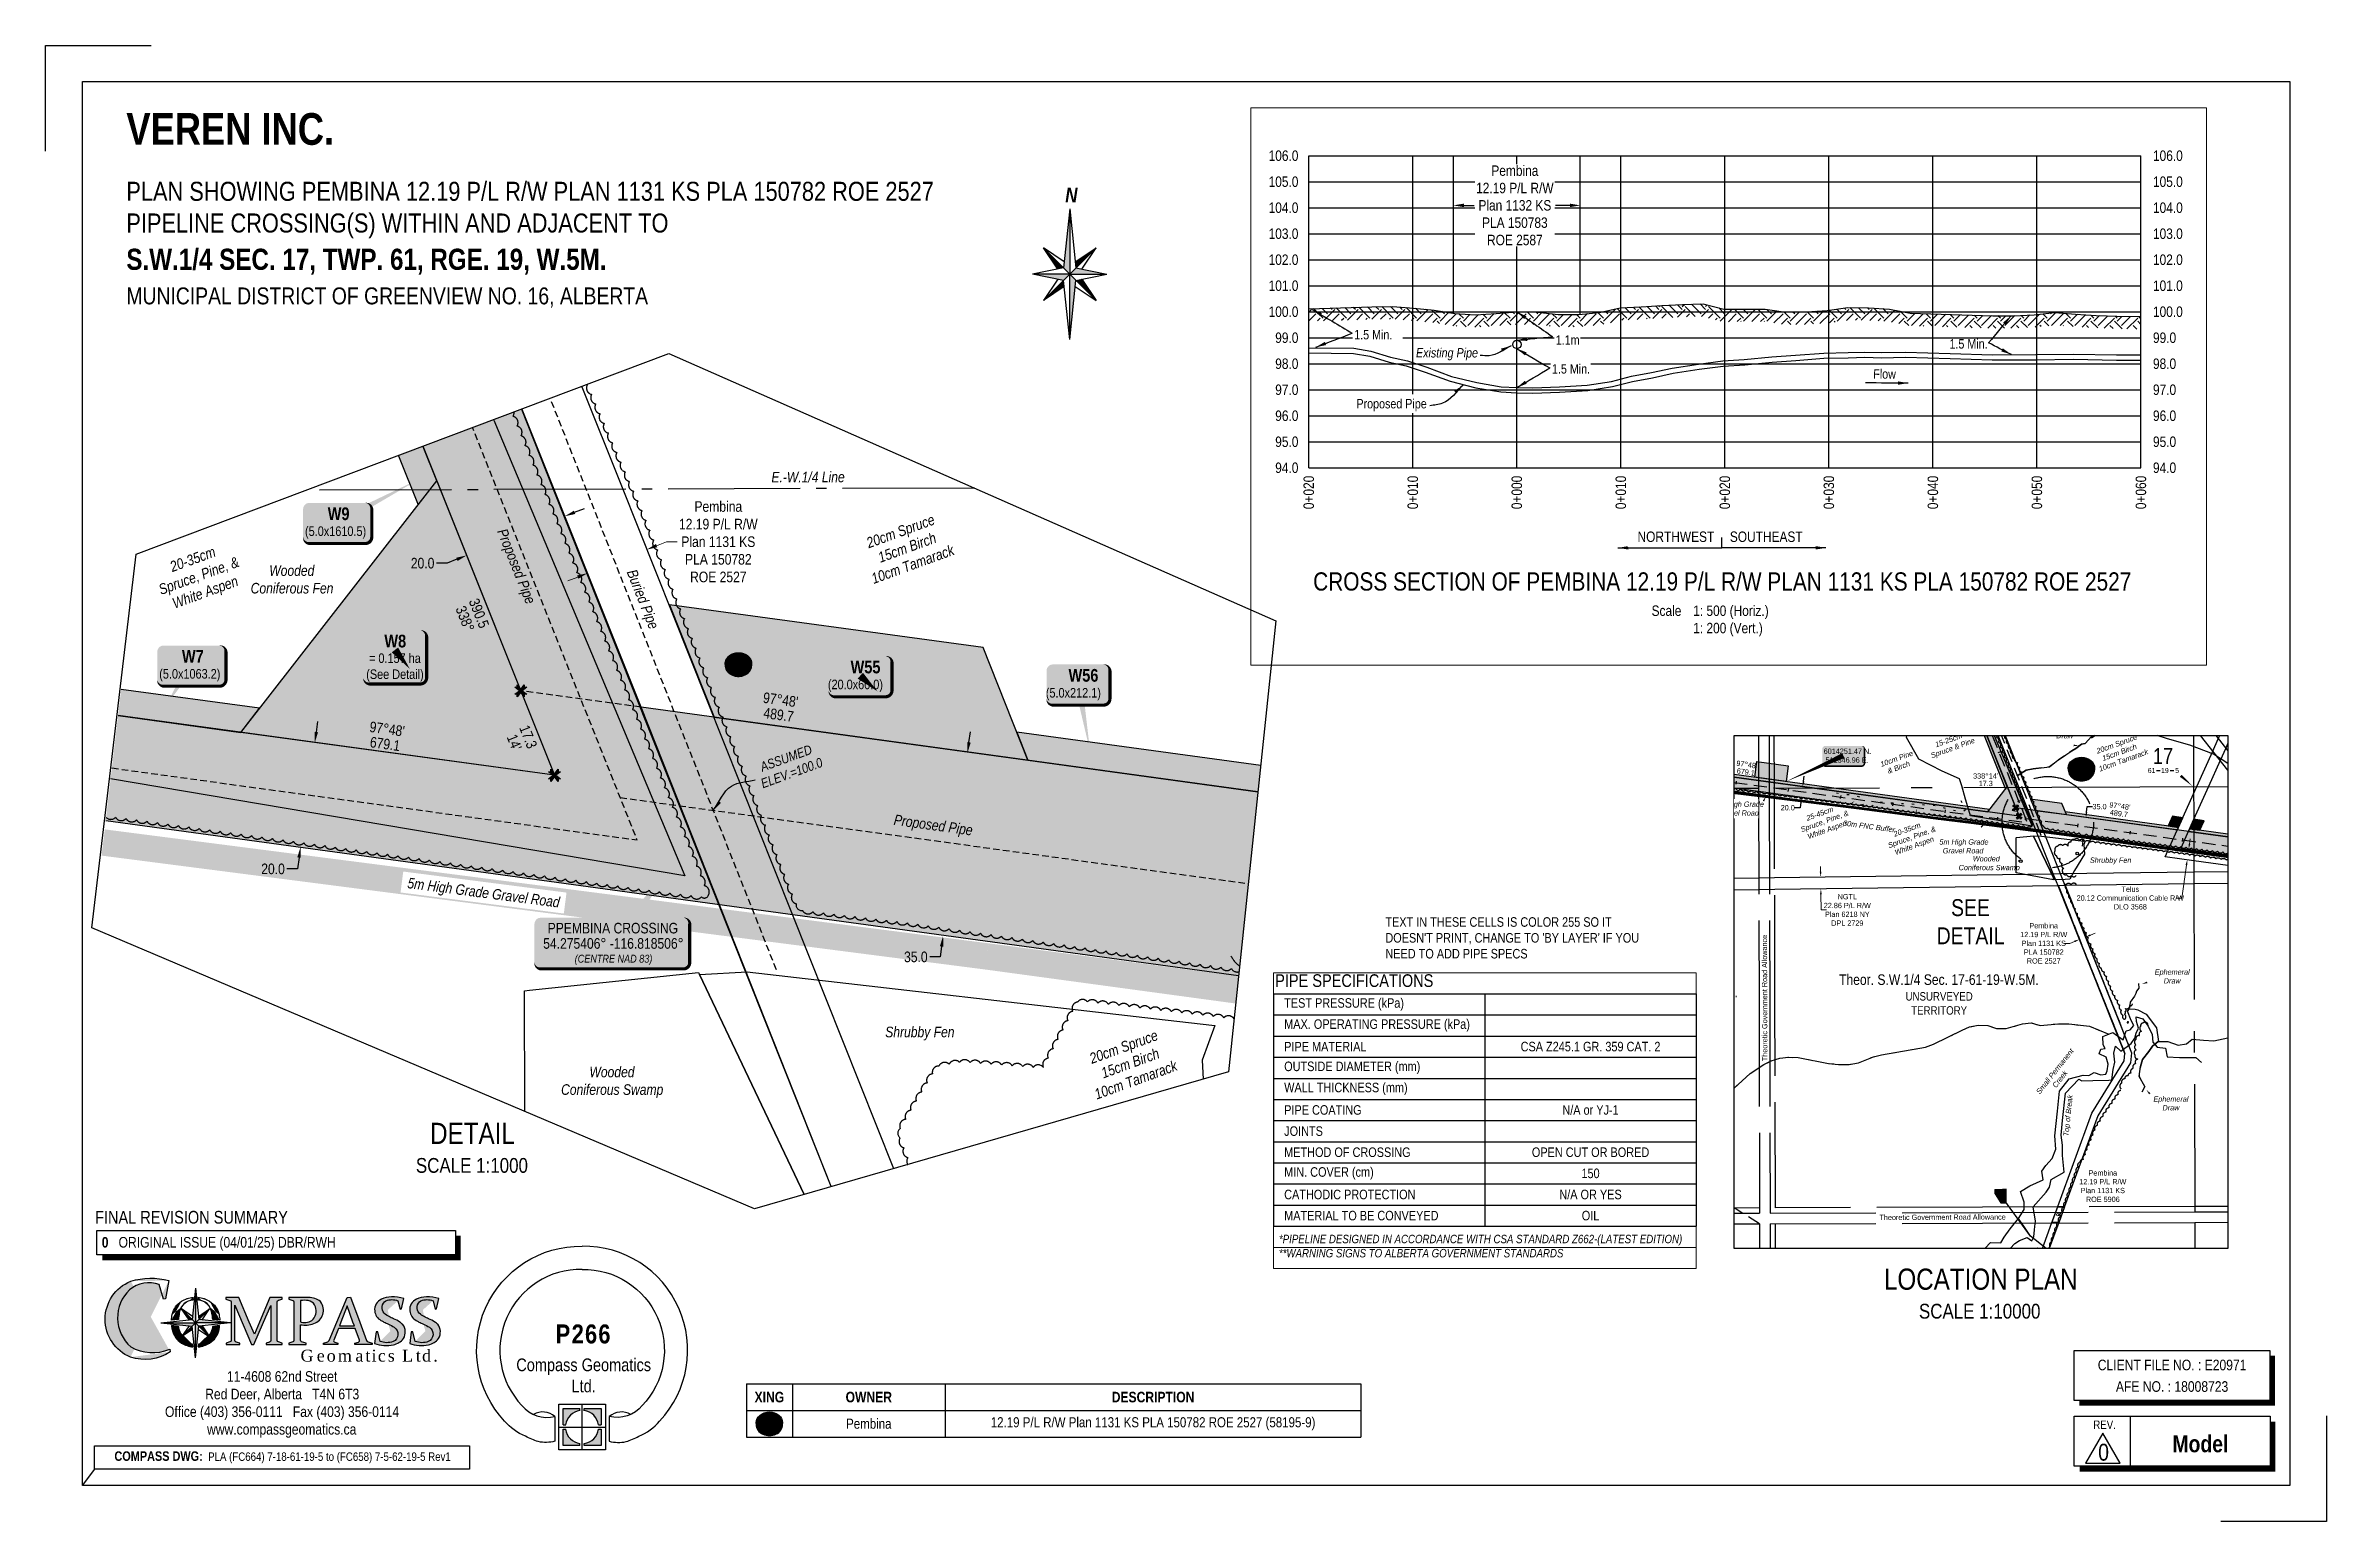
# Paper-space layout 'XING 16' of a CAD drawing. Extents: x -3383 to -1224, y -17 to 1380.
# The model-space entities are those that its viewports show. They can reach past a viewport. Long polylines and large blocks are cut down to what shows.
import ezdxf
from ezdxf.enums import TextEntityAlignment as Align

# ---------------------------------------------------------------- set-up
doc = ezdxf.new("R2010")
doc.units = 0
doc.header["$LTSCALE"] = 5
doc.header["$PDMODE"] = 34
doc.header["$PDSIZE"] = 0.03
for name, pattern in [('0', [1, 1, 0]), ('DASHED', [19.05, 12.7, -6.35]), ('foc-QUARTERLINE', [33, 25, -3, 2, -3]), ('foc-TIELINE', [1.875, 1.25, -0.625]), ('foc-TOPO', [1, 0.2, -0.8]), ('foc-TOPO-ephemeral', [6.25, 3.125, -0.625, 0.625, -0.625, 0.625, -0.625]), ('foc-TRAV', [1.875, 1.25, -0.625]), ('foc-UNSURVEYED', [12.5, 10, -2.5]), ('foc-WHEELTRACKS', [2, 0.4, -1.6]), ('UG_PIPE', [1.875, 1.25, -0.625])]:
    doc.linetypes.add(name, pattern=pattern)
doc.layers.get('Defpoints').update_dxf_attribs({"color": 9})
for name, color, linetype in [('10', 1, 'Continuous'), ('9', 3, 'Continuous'), ('AS-PIPE-UG', 44, 'UG_PIPE'), ('AS-PIPE-UG-T', 44, 'Continuous'), ('AS-ROADS', 254, 'Continuous'), ('AS-UNDERLAY-H', 141, 'Continuous'), ('C-SYMBOL', 7, 'Continuous'), ('CG-LOGO', 7, 'Continuous'), ('CG-NORTH', 7, 'Continuous'), ('CG-NOTES', 7, 'Continuous'), ('DETAIL-T', 7, 'Continuous'), ('F-RW', 190, 'Continuous'), ('L-BD', 7, 'Continuous'), ('L-BD1', 253, 'Continuous'), ('L-DETAIL-T', 3, 'Continuous'), ('L-MON', 1, 'Continuous'), ('L-QSEC', 8, 'foc-QUARTERLINE'), ('L-ROAD-T', 7, 'Continuous'), ('L-SECLBL', 7, 'Continuous'), ('L-SECQ', 8, 'foc-QUARTERLINE'), ('L-TIE', 7, 'foc-TIELINE'), ('L-UNS-T', 3, 'Continuous'), ('L-USEC', 7, 'foc-UNSURVEYED'), ('P-BUFFER-T', 40, 'Continuous'), ('P-CROSSINGS', 250, 'Continuous'), ('P-CROSSINGS-GRID', 8, 'Continuous'), ('P-CROSSINGS-GROUND', 48, 'foc-TOPO'), ('P-PROPOSED', 10, 'Continuous'), ('P-PROPOSED-H', 21, 'Continuous'), ('P-TEMP-BLOCKS', 250, 'Continuous'), ('P-TEMP-H', 41, 'Continuous'), ('P-TEMP_LOG DECK', 46, 'Continuous'), ('P-TEMP_WORKSPACE', 46, 'Continuous'), ('P-TRAV', 4, 'foc-TRAV'), ('P-TXT', 4, 'Continuous'), ('ROE', 35, 'Continuous'), ('S-T7', 7, 'Continuous'), ('T-BUSH', 110, '0'), ('T-BUSH-T', 110, 'Continuous'), ('T-DRAW', 143, 'foc-TOPO-ephemeral'), ('T-TIE', 201, 'foc-TIELINE'), ('T-VEGETATION-CHANGE', 104, 'foc-TOPO'), ('T-WATER', 160, 'Continuous'), ('T-WATER-P3', 160, 'foc-WHEELTRACKS'), ('T-WATER-T', 170, 'Continuous'), ('WATERCOURSE-BANKS', 144, 'Continuous'), ('WETLAND', 143, 'Continuous'), ('WETLAND-T', 146, 'Continuous')]:
    doc.layers.add(name, color=color, linetype=linetype)
for name, color, linetype, lineweight in [('F-EZE-T', 190, 'Continuous', 9), ('F-RW-T', 190, 'Continuous', 9), ('T-TEXT', 48, 'Continuous', 18)]:
    doc.layers.add(name, color=color, linetype=linetype, lineweight=lineweight)
doc.styles.add('140', font='ARIALN.TTF', dxfattribs={"height": 15})
doc.styles.add('175L', font='ARIALN.TTF', dxfattribs={"height": 20})
doc.styles.add('80', font='ARIALN.TTF', dxfattribs={"height": 10})
doc.styles.add('80CG', font='ARIALN.TTF', dxfattribs={"height": 10})
doc.styles.add('80L', font='ARIALN.TTF', dxfattribs={"height": 10})
doc.styles.add('80LS', font='ARIALNI.TTF', dxfattribs={"height": 10})
doc.styles.add('BOLD', font='ARIALNB.TTF')
doc.styles.add('Crossing', font='ARIALN.TTF', dxfattribs={"height": 10})
doc.styles.add('foc-LtypeFont', font='ARIALN.TTF', dxfattribs={"height": 7.35})
doc.styles.add('SIMPLEX', font='ARIALN.TTF')
doc.styles.get("Standard").update_dxf_attribs({"font": 'ARIALN.TTF'})
doc.linetypes.add('foc-TOPO-flowdirection-NOLINE', pattern='A,0,[">",foc-LtypeFont,S=0.3,R=0,X=0,Y=-0.945],-20,[">",foc-LtypeFont,S=0.3,R=0,X=0,Y=-0.945],0', length=20)
doc.dimstyles.new('Compass 5 000', dxfattribs={"dimscale": 5, "dimtxt": 9, "dimasz": 2, "dimexe": 0.2, "dimexo": 0.0625, "dimgap": 0.5, "dimtad": 0, "dimtih": 1, "dimtoh": 1, "dimzin": 0, "dimdsep": 46, "dimtxsty": '80CG', "dimcen": 0.1, "dimse1": 1, "dimse2": 1, "dimclrd": 256, "dimclrt": 256, "dimaunit": 1, "dimadec": 4, "dimazin": 0, "dimtfac": 0.06, "dimtofl": 0, "dimtmove": 0, "dimatfit": 1, "dimfxl": 0.2, "dimtolj": 1, "dimtzin": 0, "dimlwd": -1, "dimarcsym": 0})

psp = doc.layouts.new('XING 16')

# ---------------------------------------------------------------- texts
at = {"insert": (-3306.8, 1315.6), "char_height": 9, "attachment_point": 1, "style": '80L'}
psp.add_mtext_dynamic_manual_height_columns('{\\fArial Narrow|b1|i0|c0|p34;\\H3.3333x;\\C14;VEREN INC.\\P}\\P{\\H2x;PLAN SHOWING PEMBINA 12.19 P/L R/W PLAN 1131 KS PLA 150782 ROE 2527 PIPELINE CROSSING(S) WITHIN AND ADJACENT TO\\P\\H0.11111x; \\P\\fArial Narrow|b1|i0|c0|p34;\\H9.9999x;S.W.1/4 SEC. 17, TWP. 61, RGE. 19, W.5M.}\\P{\\H0.22222x; \\P\\H8.0001x;MUNICIPAL DISTRICT OF GREENVIEW NO. 16, ALBERTA}', width=829.824, gutter_width=45, heights=[0], dxfattribs=at)
at = {"layer": 'CG-NOTES', "attachment_point": 1, "style": '80'}
for s, insert, char_height, width in [('\\pi77.332;11-4608 62nd Street\\P\\pi56.725;Red Deer, Alberta   T4N 6T3\\P\\pi18.673;Office (403) 356-0111   Fax (403) 356-0114\\P\\pi58.505;www.compassgeomatics.ca', (-3288.9, 124.7), 10, 257.83), ('\\pi17.107;{\\fArial Narrow|b1|i0|c0|p34;\\H1.125x;\\C14;COMPASS DWG:}  PLA (FC664) 7-18-61-19-5 to (FC658) 7-5-62-19-5 Rev1', (-3335.2, 48.8), 8, 350.451)]:
    psp.add_mtext(s, dxfattribs=dict(at, insert=insert, char_height=char_height, width=width))
at = {"layer": 'Defpoints', "insert": (-2115, 554.4), "char_height": 9, "attachment_point": 1, "style": '80L'}
psp.add_mtext_dynamic_manual_height_columns("TEXT IN THESE CELLS IS COLOR 255 SO IT DOESN'T PRINT, CHANGE TO 'BY LAYER' IF YOU NEED TO ADD PIPE SPECS", width=260.084, gutter_width=45, heights=[0], dxfattribs=at)
at = {"layer": 'DETAIL-T', "color": 3, "char_height": 20, "attachment_point": 1, "style": '80CG'}
for s, insert, width in [('\\pi13.94;DETAIL\\P\\pi0.46289;{\\H0.7x;SCALE 1:1000}', (-3033.2, 359.8), 105.506), ('\\pi76.639;LOCATION PLAN\\P\\pi109.78;{\\H0.7x;SCALE 1:10000}', (-1719.7, 221.8), 333.059)]:
    psp.add_mtext(s, dxfattribs=dict(at, insert=insert, width=width))
at = {"layer": 'L-DETAIL-T', "insert": (-1592.4, 571.5), "char_height": 16, "width": 60.707, "attachment_point": 1, "style": '80CG', "bg_fill": 3, "box_fill_scale": 1.5, "bg_fill_color": 256, "bg_fill_transparency": 0}
psp.add_mtext('\\pi12.924;SEE \\P\\pi-0.69718;DETAIL', dxfattribs=at)

msp = doc.modelspace()

# ---------------------------------------------------------------- texts
at = {"style": '80'}
for s, p in [('0+020', (517201.623, 6017075.422)), ('0+010', (517301.623, 6017075.422)), ('0+000', (517401.623, 6017075.422)), ('0+010', (517501.623, 6017075.422)), ('0+020', (517601.623, 6017075.422)), ('0+030', (517701.623, 6017075.422)), ('0+040', (517801.623, 6017075.422)), ('0+050', (517901.623, 6017075.422)), ('0+060', (518001.623, 6017075.422))]:
    msp.add_text(s, height=10, rotation=90, dxfattribs=at).set_placement(p, align=Align.MIDDLE_RIGHT)
at = {"insert": (517817.612, 6017206.697), "char_height": 8.9975, "attachment_point": 1, "style": '80L'}
msp.add_mtext_dynamic_manual_height_columns('1.5 Min.', width=35.88741, gutter_width=45, heights=[0], dxfattribs=at)
at = {"layer": 'AS-PIPE-UG-T', "char_height": 9.99459, "attachment_point": 1, "style": '80L'}
for s, width, insert, rotation in [('\\pi0.34636;{\\fArial Narrow|b0|i1|c0|p34;Proposed Pipe}', 74.96357, (520180.404, 6017479.489), 291.765082), ('\\pi0.31478;{\\fArial Narrow|b0|i1|c0|p34;Buried Pipe}', 59.03588, (520303.116, 6017440.9), 291.587529), ('\\pi0.34636;{\\fArial Narrow|b0|i1|c0|p34;Proposed Pipe}', 74.96357, (520547.452, 6017207.639), 352.202501)]:
    msp.add_mtext_dynamic_manual_height_columns(s, width=width, gutter_width=50, heights=[0], dxfattribs=dict(at, insert=insert, rotation=rotation))
at = {"layer": 'C-SYMBOL', "color": 3, "style": '175L'}
for s, p in [('Theor. S.W.1/4 Sec. 17-61-19-W.5M.', (511636.372, 6013860.545)), ('Theor. S.E.1/4 Sec. 18-61-19-W.5M.', (511069.843, 6013836.976))]:
    msp.add_text(s, height=19.98936, dxfattribs=at).set_placement(p, align=Align.BOTTOM_CENTER)
at = {"layer": 'DETAIL-T', "insert": (517531.232, 6016950.636), "char_height": 10, "attachment_point": 1, "style": '80L'}
msp.add_mtext_dynamic_manual_height_columns('Scale^I1: 500 (Horiz.)\\P^I1: 200 (Vert.)', width=217.1051, gutter_width=45, heights=[0], dxfattribs=at)
at = {"layer": 'F-EZE-T', "insert": (511946.634, 6013485.513), "char_height": 9.99468, "width": 74.46009, "attachment_point": 5, "style": '80CG'}
msp.add_mtext('\\A1;Pembina\\P12.19 P/L R/W\\PPlan 1131 KS\\PROE 5906', dxfattribs=at)
at = {"layer": 'L-BD1', "color": 5}
for s, rotation, p in [('338%%D', 291.714885, (520141.096, 6017392.693)), ('390.5', 291.714885, (520154.327, 6017397.963)), ("97%%d48'", 352.394725, (520439.791, 6017316.055)), ('489.7', 352.394725, (520437.906, 6017301.938)), ("97%%d48'", 352.202501, (520067.313, 6017288.384)), ('679.1', 352.202501, (520065.381, 6017274.273)), ("97%%d48'", 352.202501, (511272.7, 6014283.799)), ('679.1', 352.202501, (511270.767, 6014269.688)), ("97%%d48'", 352.394725, (511978.912, 6014205.233)), ('489.7', 352.394725, (511977.027, 6014191.116))]:
    msp.add_text(s, height=9.9946, rotation=rotation, dxfattribs=at).set_placement(p, align=Align.MIDDLE_CENTER)
at = {"layer": 'L-BD1', "color": 6, "style": '80L'}
for s, p in [('17.3', (520200.945, 6017281.03)), ("14'", (520187.718, 6017275.749))]:
    msp.add_text(s, height=9.9946, rotation=291.7651, dxfattribs=at).set_placement(p, align=Align.MIDDLE)
at = {"layer": 'L-BD1', "color": 5}
for s, p in [("338%%d14'", (511724.798, 6014262.152)), ('17.3', (511725.027, 6014247.912)), ("51%%d42'", (512203.738, 6014220.122))]:
    msp.add_text(s, height=9.9946, dxfattribs=at).set_placement(p, align=Align.MIDDLE_CENTER)
at = {"layer": 'L-DETAIL-T', "insert": (517599.168, 6016982.509), "char_height": 17.5, "width": 785.88441, "attachment_point": 2, "rotation": 0, "style": '140'}
msp.add_mtext('CROSS SECTION OF PEMBINA 12.19 P/L R/W PLAN 1131 KS PLA 150782 ROE 2527', dxfattribs=at)
at = {"layer": 'L-ROAD-T', "style": '80L'}
for rotation, p in [(90.141312, (511306.278, 6013841.738)), (0.19067, (511643.314, 6013426.783))]:
    msp.add_text('Theoretic Government Road Allowance', height=9.99468, rotation=rotation, dxfattribs=at).set_placement(p, align=Align.MIDDLE_CENTER)
at = {"layer": 'L-SECQ', "insert": (520430.71, 6017531.741), "char_height": 9.99461, "attachment_point": 1, "rotation": 0.181994, "style": '80L'}
msp.add_mtext_dynamic_manual_height_columns('\\pi0.34467;{\\fArial Narrow|b0|i1|c0|p34;E.-W.1/4 Line}', width=69.2199, gutter_width=49.974, heights=[0], dxfattribs=at)
at = {"layer": 'L-UNS-T', "color": 3, "insert": (511636.772, 6013831.404), "char_height": 15.99149, "attachment_point": 5, "style": '80L'}
msp.add_mtext_dynamic_manual_height_columns('UNSURVEYED TERRITORY', width=126.41375, gutter_width=47.5, heights=[0], dxfattribs=at)
at = {"layer": 'P-BUFFER-T', "insert": (511504.821, 6014171.691), "char_height": 9.99463, "width": 83.80668, "attachment_point": 2, "rotation": 352.394725, "style": '80LS'}
msp.add_mtext('30m FNC Buffer', dxfattribs=at)
at = {"layer": 'S-T7', "style": '80'}
for s, p in [('106.0', (517191.71, 6017383.09)), ('105.0', (517191.71, 6017358.09)), ('104.0', (517191.71, 6017333.09)), ('103.0', (517191.71, 6017308.09)), ('102.0', (517191.71, 6017283.09)), ('101.0', (517191.71, 6017258.09)), ('100.0', (517191.71, 6017233.09)), ('99.0', (517191.71, 6017208.09)), ('98.0', (517191.71, 6017183.09)), ('97.0', (517191.71, 6017158.09)), ('96.0', (517191.71, 6017133.09)), ('95.0', (517191.71, 6017108.09)), ('94.0', (517191.71, 6017083.09))]:
    msp.add_text(s, height=10, dxfattribs=at).set_placement(p, align=Align.MIDDLE_RIGHT)
for s, p in [('106.0', (518013.24, 6017383.09)), ('105.0', (518013.24, 6017358.09)), ('104.0', (518013.24, 6017333.09)), ('103.0', (518013.24, 6017308.09)), ('102.0', (518013.24, 6017283.09)), ('101.0', (518013.24, 6017258.09)), ('100.0', (518013.24, 6017233.09)), ('99.0', (518013.24, 6017208.09)), ('98.0', (518013.24, 6017183.09)), ('97.0', (518013.24, 6017158.09)), ('96.0', (518013.24, 6017133.09)), ('95.0', (518013.24, 6017108.09)), ('94.0', (518013.24, 6017083.09))]:
    msp.add_text(s, height=10, dxfattribs=at).set_placement(p, align=Align.MIDDLE_LEFT)
at = {"layer": 'T-BUSH-T', "attachment_point": 1, "rotation": 20, "style": '80L'}
for s, width, insert, char_height in [('\\pi14.737;{\\fArial Narrow|b0|i1|c0|p34;20cm Spruce\\P\\pi20.344;15cm Birch\\P\\pi7.4896;10cm Tamarack }', 95.97219, (520506.058, 6017463.766), 9.99459), ('\\pi17.923;{\\fArial Narrow|b0|i1|c0|p34;20-35cm\\P\\pi0.47698;Spruce, Pine, &\\P\\pi8.1605;White Aspen }', 79.52768, (519843.776, 6017440.144), 9.99471), ('\\pi14.737;{\\fArial Narrow|b0|i1|c0|p34;20cm Spruce\\P\\pi20.344;15cm Birch\\P\\pi7.4896;10cm Tamarack }', 95.97219, (520717.259, 6016975.684), 9.99459), ('\\pi0.40552;{\\fArial Narrow|b0|i1|c0|p34;25cm Spruce\\P\\pi15.796;& Birch}', 67.31066, (511347.145, 6014356.392), 9.99471), ('\\pi15.195;{\\fArial Narrow|b0|i1|c0|p34;15-25cm\\P\\pi0.47524;Spruce & Pine }', 73.0474, (511613.551, 6014320.493), 9.99471), ('\\pi14.736;{\\fArial Narrow|b0|i1|c0|p34;20cm Spruce\\P\\pi20.344;15cm Birch\\P\\pi7.4891;10cm Tamarack }', 95.97219, (511919.425, 6014308.504), 9.99471), ('\\pi7.5982;{\\fArial Narrow|b0|i1|c0|p34;10cm Pine\\P\\pi15.796;& Birch}', 67.31066, (511517.137, 6014285.979), 9.99471), ('\\pi17.923;{\\fArial Narrow|b0|i1|c0|p34;25-45cm\\P\\pi0.47698;Spruce, Pine, &\\P\\pi8.1605;White Aspen }', 79.52768, (511367.22, 6014180.344), 9.99471), ('\\pi17.923;{\\fArial Narrow|b0|i1|c0|p34;20-35cm\\P\\pi0.47698;Spruce, Pine, &\\P\\pi8.1605;White Aspen }', 79.52768, (511532.474, 6014150.186), 9.99471)]:
    msp.add_mtext_dynamic_manual_height_columns(s, width=width, gutter_width=50.001, heights=[0], dxfattribs=dict(at, insert=insert, char_height=char_height))
at = {"layer": 'T-WATER-T', "insert": (511843.869, 6014359.914), "char_height": 9.99462, "attachment_point": 1, "style": '80L'}
msp.add_mtext_dynamic_manual_height_columns('\\pi0.34112;{\\fArial Narrow|b0|i1|c0|p34;Ephemeral\\P\\pi14.6;Draw}', width=55.97988, gutter_width=49.973, heights=[0], dxfattribs=at)
at = {"layer": 'T-WATER-T', "char_height": 10, "width": 38.14229, "attachment_point": 2, "style": '80LS'}
for insert in [(512078.002, 6013895.925), (512075.677, 6013655.55)]:
    msp.add_mtext('Ephemeral Draw', dxfattribs=dict(at, insert=insert))
at = {"layer": 'T-WATER-T', "insert": (511819.141, 6013664.451), "char_height": 9.99454, "attachment_point": 1, "rotation": 51.665777, "style": '80L'}
msp.add_mtext_dynamic_manual_height_columns('\\pi0.45562;{\\fArial Narrow|b0|i1|c0|p34;Small Permanent\\P\\pi29.127;Creek}', width=88.36009, gutter_width=45.025, heights=[0], dxfattribs=at)
at = {"layer": 'WATERCOURSE-BANKS', "insert": (511875.766, 6013619.731), "char_height": 10, "width": 66.30055, "attachment_point": 2, "rotation": 84.03407, "style": '80LS'}
msp.add_mtext('Top of Break', dxfattribs=at)
at = {"layer": 'WETLAND-T', "attachment_point": 1, "style": '80L'}
for s, width, insert, char_height in [('\\pi18.195;{\\fArial Narrow|b0|i1|c0|p34;Wooded \\P\\pi0.58941;Coniferous Fen}', 78.18395, (519937.557, 6017443.347), 9.99996), ('\\pi0.47318;{\\fArial Narrow|b0|i1|c0|p34;Shrubby Fen}', 65.41351, (520538.346, 6017006.581), 9.99459), ('\\pi27.454;{\\fArial Narrow|b0|i1|c0|p34;Wooded \\P\\pi0.62;Coniferous Swamp}', 96.67948, (520231.373, 6016968.716), 9.99459), ('\\pi27.443;{\\fArial Narrow|b0|i1|c0|p34;Wooded \\P\\pi0.59437;Coniferous Swamp}', 96.67948, (511673.143, 6014110.354), 9.99996), ('\\pi0.45586;{\\fArial Narrow|b0|i1|c0|p34;Shrubby Fen}', 65.41351, (511921.751, 6014107.732), 9.99996)]:
    msp.add_mtext_dynamic_manual_height_columns(s, width=width, gutter_width=50, heights=[0], dxfattribs=dict(at, insert=insert, char_height=char_height))

# ---------------------------------------------------------------- blocks, each defined once
blk = doc.blocks.new('cg-north')
at = {"linetype": 'Continuous'}
for points in [[(-0.3, 62), (-6.2, 6), (-0.3, 0.1)], [(-25.2, 25), (-11.6, 4.9), (-6.2, 6)], [(24.6, 25), (5, 11.8), (5.6, 6)], [(-0.3, 0.1), (-35.5, 0.1), (-6.2, -5.8)], [(5.6, 6), (-0.3, 0.1), (34.9, 0.1)], [(5.6, -5.8), (-0.3, 0.1), (-0.3, -61.7)], [(-5.6, -11.5), (-6.2, -5.8), (-25.2, -24.8)], [(11, -4.7), (5.6, -5.8), (24.6, -24.8)]]:
    blk.add_hatch(color=14, dxfattribs=at).paths.add_polyline_path(points)
at = {"color": 14, "linetype": 'Continuous'}
for p, q in [((-0.3, 62), (-6.2, 6)), ((-0.3, 62), (-0.3, 0.1)), ((-0.3, 62), (5.6, 6)), ((-0.3, 0.1), (-25.2, 25)), ((-11.6, 4.9), (-25.2, 25)), ((-5.6, 11.8), (-25.2, 25)), ((-0.3, 0.1), (24.6, 25)), ((5, 11.8), (24.6, 25)), ((11, 4.9), (24.6, 25)), ((-6.2, 6), (-35.5, 0.1)), ((-0.3, 0.1), (-35.5, 0.1)), ((-6.2, -5.8), (-35.5, 0.1)), ((-0.3, 0.1), (-25.2, -24.8)), ((-0.3, 0.1), (24.6, -24.8)), ((-0.3, -61.7), (-0.3, 0.1)), ((-0.3, 0.1), (34.9, 0.1)), ((5.6, 6), (34.9, 0.1)), ((5.6, -5.8), (34.9, 0.1)), ((-11.6, -4.7), (-25.2, -24.8)), ((-5.6, -11.5), (-25.2, -24.8)), ((-0.3, -61.7), (-6.2, -5.8)), ((-0.3, -61.7), (5.6, -5.8)), ((5, -11.5), (24.6, -24.8)), ((10.9, -4.5), (11, -4.7)), ((11, -4.7), (24.6, -24.8))]:
    blk.add_line(p, q, dxfattribs=at)
at = {"color": 14, "linetype": 'Continuous', "insert": (-10.2, 82), "char_height": 14, "width": 22.782, "attachment_point": 1, "style": '80CG'}
blk.add_mtext('\\pi5.6372;{\\fArial Narrow|b1|i1|c0|p34;N}', dxfattribs=at)
blk = doc.blocks.new('STAMP')
at = {"linetype": 'Continuous'}
h = blk.add_hatch(color=256, dxfattribs=at)
h.dxf.hatch_style = 1
h.paths.add_polyline_path([(-3.5, -57.3), (-3.5, -55.2), (-19.4, -55.2), (-19.4, -70.8), (-17, -70.8, -0.341095)])
h.paths.add_polyline_path([(14.1, -70.8), (16.5, -70.8), (16.5, -55.2), (0.5, -55.2), (0.5, -57.3, -0.341095)])
h.paths.add_polyline_path([(0.5, -88.4), (0.5, -90.4), (16.5, -90.4), (16.5, -74.8), (14.1, -74.8, -0.341095)])
h.paths.add_polyline_path([(-17, -74.8), (-19.4, -74.8), (-19.4, -90.4), (-3.5, -90.4), (-3.5, -88.4, -0.341095)])
for p, q in [((-3.5, -57.3), (-3.5, -55.2)), ((-1.5, -94.4), (-1.5, -51.2)), ((0.5, -57.3), (0.5, -55.2)), ((-23.4, -72.8), (20.5, -72.8)), ((-19.4, -70.8), (-17, -70.8)), ((-19.4, -74.8), (-17, -74.8)), ((14.1, -70.8), (16.5, -70.8)), ((14.1, -74.8), (16.5, -74.8)), ((-3.5, -90.4), (-3.5, -88.4)), ((0.5, -90.4), (0.5, -88.4))]:
    blk.add_line(p, q, dxfattribs=at)
at = {"linetype": 'Continuous', "flags": 128}
for points in [[(-1.5, 76.4, 0.665153), (-58.4, -52.5, 0.284669), (-27.2, -62.8), (-27.2, -86.2, -0.121434), (-43, -86.6, -0.034119), (-55.1, -81.5, -0.115846), (-74.8, -67.2, -0.661414), (-1.5, 98.4, 0.661414)], [(-1.5, 76.4, -0.665153), (55.5, -52.5, -0.284669), (24.2, -62.8), (24.2, -86.2, 0.121434), (40.1, -86.6, 0.034119), (52.2, -81.5, 0.115846), (71.9, -67.2, 0.661414), (-1.5, 98.4, -0.661414)]]:
    blk.add_lwpolyline(points, format="xyb", dxfattribs=at)
at = {"linetype": 'Continuous'}
blk.add_lwpolyline([(20.5, -94.4), (-23.4, -94.4), (-23.4, -51.2), (20.5, -51.2)], close=True, dxfattribs=at)
for points in [[(-19.4, -70.8), (-19.4, -55.2), (-3.5, -55.2)], [(0.5, -55.2), (16.5, -55.2), (16.5, -70.8)], [(-3.5, -90.4), (-19.4, -90.4), (-19.4, -74.8)], [(16.5, -74.8), (16.5, -90.4), (0.5, -90.4)]]:
    blk.add_lwpolyline(points, dxfattribs=at)
for centre, radius, start, end in [((-38.8, -76.5), 18, 49.7767, 119.1818), ((-1.5, -72.8), 15.7, 97.3315, 172.6685), ((-1.5, -72.8), 15.7, 7.3315, 82.6685), ((35.9, -76.5), 18, 60.8182, 130.2233), ((-1.5, -72.8), 15.7, 187.3315, 262.6685), ((-1.5, -72.8), 15.7, 277.3315, 352.6685)]:
    blk.add_arc(centre, radius, start, end, dxfattribs=at)
at = {"linetype": 'Continuous', "attachment_point": 5, "style": '80CG'}
for s, width, insert, char_height in [('{\\fArial Narrow|b1|i0|c0|p34;\\T1.1;P266}', 51.54, (0, 15.2), 18), ('Compass Geomatics\\PLtd.', 127.184, (0, -24), 12)]:
    blk.add_mtext_dynamic_manual_height_columns(s, width=width, gutter_width=45, heights=[0], dxfattribs=dict(at, insert=insert, char_height=char_height))
blk = doc.blocks.new('c_logo')
h = blk.add_hatch(color=256)
edge = h.paths.add_edge_path()
edge.add_arc((-141.8, -18.9), 63, 74.1661, 107.5113, ccw=False)
edge.add_line((-124.6, 41.7), (-127.8, 24.4))
edge.add_line((-127.8, 24.4), (-129.9, 24.3))
edge.add_line((-129.9, 24.3), (-133.7, 38))
edge.add_arc((-143.5, 10.5), 29.1, 70.3832, 129.1598)
edge.add_arc((-136.2, 6.6), 36.9, 134.0613, 228.3206)
edge.add_arc((-139.8, 16.8), 43.2, 241.0325, 291.7344)
edge.add_line((-123.8, -23.3), (-123.3, -25.7))
edge.add_arc((-147.3, 10.4), 43.4, 251.5179, 303.5841, ccw=False)
edge.add_arc((-146.1, 5.2), 38.8, 112.1026, 247.4698, ccw=False)
h = blk.add_hatch(color=256)
edge = h.paths.add_edge_path()
edge.add_arc((-89, 1.8), 33.4, 166.6682, 175.6601, ccw=False)
edge.add_arc((-102.3, 5.6), 19.6, 121.6531, 168.6953, ccw=False)
edge.add_arc((-99.6, 0.9), 25, 95.0736, 121.1383, ccw=False)
edge.add_line((-101.8, 25.8), (-102.1, 23.3))
edge.add_arc((-99.9, 6.4), 17.1, 97.444, 127.0912)
edge.add_arc((-98.7, 8.4), 16.4, 134.7148, 171.0442)
edge.add_arc((-73.8, 3.2), 41.8, 169.3159, 177.5034)
edge.add_line((-115.5, 5), (-122.3, 4.3))
at = {"linetype": 'Continuous'}
for points in [[(-99.4, 34.7), (-102.5, 4.9), (-99.4, 1.7)], [(-99.4, 1.7), (-132.4, 1.7), (-102.5, -1.4)], [(-112.7, 15), (-105.6, 4.5), (-102.5, 4.9)], [(-96.3, 4.9), (-99.4, 1.7), (-66.4, 1.7)], [(-96.3, -1.4), (-99.4, 1.7), (-99.4, -31.3)], [(-86.1, 15), (-96.6, 7.9), (-96.3, 4.9)], [(-102.2, -4.5), (-102.5, -1.4), (-112.7, -11.6)], [(-93.2, -1.1), (-96.3, -1.4), (-86.1, -11.6)]]:
    blk.add_hatch(color=14, dxfattribs=at).paths.add_polyline_path(points)
h = blk.add_hatch(color=256)
edge = h.paths.add_edge_path()
edge.add_arc((-99.1, 0.9), 25, 58.8617, 85.0803, ccw=False)
edge.add_arc((-96.4, 5.6), 19.6, 11.3047, 58.3469, ccw=False)
edge.add_arc((-109.7, 1.8), 33.4, 4.3278, 13.3318, ccw=False)
edge.add_line((-76.4, 4.3), (-83.2, 5))
edge.add_arc((-124.9, 3.2), 41.8, 2.487, 10.6841)
edge.add_arc((-100.1, 8.4), 16.4, 8.9558, 45.2852)
edge.add_arc((-98.8, 6.4), 17.1, 52.9088, 82.7833)
edge.add_line((-96.7, 23.3), (-97, 25.8))
h = blk.add_hatch(color=256)
edge = h.paths.add_edge_path()
edge.add_line((-48.6, 2.5), (-58.3, 25.6))
edge.add_line((-58.3, 25.6), (-70.6, 25.6))
edge.add_line((-70.6, 25.6), (-70.6, 24.2))
edge.add_line((-70.6, 24.2), (-66.8, 23))
edge.add_arc((-67.2, 21.6), 1.5, 0, 72.6157, ccw=False)
edge.add_line((-65.7, 21.6), (-65.7, 2.5))
edge.add_line((-65.7, 2.5), (-65.7, -14.9))
edge.add_arc((-67.2, -14.9), 1.5, -73.424, 0, ccw=False)
edge.add_line((-66.8, -16.3), (-70.5, -17.4))
edge.add_line((-70.5, -17.4), (-70.5, -18.9))
edge.add_line((-70.5, -18.9), (-57.6, -18.9))
edge.add_line((-57.6, -18.9), (-57.6, -17.5))
edge.add_line((-57.6, -17.5), (-61.1, -16.4))
edge.add_arc((-60.6, -15), 1.5, 180, 252.4646, ccw=False)
edge.add_line((-62.1, -15), (-62.1, 2.5))
edge.add_line((-62.1, 2.5), (-62.1, 18.4))
edge.add_line((-62.1, 18.4), (-46.4, -18.9))
edge.add_line((-46.4, -18.9), (-44.1, -18.9))
edge.add_line((-44.1, -18.9), (-35, 2.5))
edge.add_line((-35, 2.5), (-28.3, 18.3))
edge.add_line((-28.3, 18.3), (-28.3, 2.5))
edge.add_line((-28.3, 2.5), (-28.3, -15))
edge.add_arc((-29.8, -15), 1.5, -73.424, 0, ccw=False)
edge.add_line((-29.4, -16.4), (-32.7, -17.4))
edge.add_line((-32.7, -17.4), (-32.7, -18.9))
edge.add_line((-32.7, -18.9), (-17.3, -18.9))
edge.add_line((-17.3, -18.9), (-17.3, -17.5))
edge.add_line((-17.3, -17.5), (-21, -16.3))
edge.add_arc((-20.5, -14.9), 1.5, 180, 252.4646, ccw=False)
edge.add_line((-22, -14.9), (-22, 2.5))
edge.add_line((-22, 2.5), (-22, 21.7))
edge.add_arc((-20.5, 21.7), 1.5, 107.3843, 180, ccw=False)
edge.add_line((-21, 23.1), (-17.4, 24.2))
edge.add_line((-17.4, 24.2), (-17.4, 25.6))
edge.add_line((-17.4, 25.6), (-29.1, 25.6))
edge.add_line((-29.1, 25.6), (-38.8, 2.5))
edge.add_line((-38.8, 2.5), (-43.7, -9.1))
edge.add_line((-43.7, -9.1), (-48.6, 2.5))
h = blk.add_hatch(color=256)
h.paths.add_polyline_path([(7.6, 25.6), (-11.1, 25.6), (-11.1, 24.2), (-7.3, 23, -0.326805), (-6.3, 21.6), (-6.3, -14.9, -0.331803), (-7.4, -16.3), (-11.1, -17.4), (-11.1, -18.9), (5.3, -18.9), (5.3, -17.5), (1, -16.2, -0.327162), (0, -14.7), (0, 0, 0.135693), (12.6, 1, 0.518306), (18.8, 21.8, 0.201798)])
h.paths.add_polyline_path([(0, 22.9, -0.05909), (7.3, 22.8, -0.236459), (13.3, 18.7, -0.297964), (11.9, 5.1, -0.269959), (0.5, 2.5, -0.011455), (0, 2.6)], flags=16)
h = blk.add_hatch(color=256)
h.paths.add_polyline_path([(47.4, 26.1), (44.1, 25.8), (34.4, 2.5), (27.1, -15, -0.225541), (25.7, -16.2), (21.8, -17.4), (21.8, -18.9), (34.7, -18.9), (35.3, -18.9), (35.3, -17.5), (32.4, -16.6, -0.43446), (31.4, -14.6), (35.8, -3.6), (51.8, -3.6), (55.7, -14.5, -0.430441), (54.7, -16.5), (51.5, -17.4), (51.5, -18.9), (67.8, -18.9), (67.8, -17.5), (63.9, -16.3, -0.232291), (62.4, -14.9), (56.1, 2.5)])
h.paths.add_polyline_path([(44.1, 17.7), (49.6, 2.5), (50.9, -1.1), (36.8, -1.1), (38.2, 2.5)], flags=16)
h = blk.add_hatch(color=256)
edge = h.paths.add_edge_path()
edge.add_arc((103.3, 50.8), 54.1, 243.1997, 248.1345)
edge.add_arc((69.9, -30.2), 33.5, 55.7647, 66.7239, ccw=False)
edge.add_arc((84.5, -9), 7.7, -65.6478, 57.1428, ccw=False)
edge.add_arc((81.8, 0.7), 17.7, 248.3428, 289.4425, ccw=False)
edge.add_line((75.3, -15.8), (73.1, -6.7))
edge.add_line((73.1, -6.7), (71.7, -6.9))
edge.add_line((71.7, -6.9), (70.1, -17.8))
edge.add_arc((81.2, 14.2), 33.9, 250.8905, 281.4155)
edge.add_arc((84.6, -3.1), 16.2, 281.7683, 321.9948)
edge.add_arc((87.3, -7), 11.8, 328.8789, 398.35)
edge.add_arc((79.7, -17.6), 24.7, 46.7096, 54.4302)
edge.add_arc((79.7, -17.6), 24.7, 54.4302, 70.3091)
edge.add_arc((139.4, 119.6), 125, 243.6166, 245.7228, ccw=False)
edge.add_arc((89.5, 20.6), 14.2, 223.2297, 246.3738, ccw=False)
edge.add_arc((84.7, 16.1), 7.62, 121.2723, 223.353, ccw=False)
edge.add_arc((86.6, 7.5), 16.2, 69.6826, 111.1397, ccw=False)
edge.add_line((92.2, 22.7), (94.3, 14.7))
edge.add_line((94.3, 14.7), (95.6, 14.9))
edge.add_line((95.6, 14.9), (97.6, 24.9))
edge.add_arc((87.2, -14.4), 40.7, 75.2956, 91.6843)
edge.add_arc((86, 5.6), 20.7, 89.7518, 117.221)
edge.add_arc((80.5, 14.4), 10.4, 112.8657, 186.9967)
edge.add_arc((81.9, 14.2), 11.8, 185.0082, 240.0685)
edge.add_arc((103.3, 50.8), 54.1, 239.829, 243.1997)
h = blk.add_hatch(color=256)
edge = h.paths.add_edge_path()
edge.add_arc((136.5, 50.8), 54.1, 243.1997, 248.1345)
edge.add_arc((103.1, -30.2), 33.5, 55.7647, 66.7239, ccw=False)
edge.add_arc((117.7, -9), 7.7, -65.6478, 57.1428, ccw=False)
edge.add_arc((115, 0.7), 17.7, 248.3428, 289.4425, ccw=False)
edge.add_line((108.5, -15.8), (106.3, -6.7))
edge.add_line((106.3, -6.7), (104.8, -6.9))
edge.add_line((104.8, -6.9), (103.3, -17.8))
edge.add_arc((114.4, 14.2), 33.9, 250.8905, 281.4155)
edge.add_arc((117.8, -3.1), 16.2, 281.7683, 321.9948)
edge.add_arc((120.5, -7), 11.8, 328.8789, 398.35)
edge.add_arc((112.8, -17.6), 24.7, 46.7096, 54.4302)
edge.add_arc((112.8, -17.6), 24.7, 54.4302, 70.3091)
edge.add_arc((172.5, 119.6), 125, 243.6166, 245.7228, ccw=False)
edge.add_arc((122.7, 20.6), 14.2, 223.2297, 246.3738, ccw=False)
edge.add_arc((117.9, 16.1), 7.62, 121.2723, 223.353, ccw=False)
edge.add_arc((119.8, 7.5), 16.2, 69.6826, 111.1397, ccw=False)
edge.add_line((125.4, 22.7), (127.5, 14.7))
edge.add_line((127.5, 14.7), (128.8, 14.9))
edge.add_line((128.8, 14.9), (130.8, 24.9))
edge.add_arc((120.4, -14.4), 40.7, 75.2956, 91.6843)
edge.add_arc((119.2, 5.6), 20.7, 89.7518, 117.221)
edge.add_arc((113.7, 14.4), 10.4, 112.8657, 186.9967)
edge.add_arc((115.1, 14.2), 11.8, 185.0082, 240.0685)
edge.add_arc((136.5, 50.8), 54.1, 239.829, 243.1997)
h = blk.add_hatch(color=256)
edge = h.paths.add_edge_path()
edge.add_arc((-89, 3), 33.4, 186.7164, 193.3318)
edge.add_arc((-102.3, -0.8), 19.6, 191.3047, 238.3469)
edge.add_arc((-99.6, 3.9), 25, 238.8617, 264.5936)
edge.add_line((-102, -21), (-102.2, -18.5))
edge.add_arc((-99.9, -1.6), 17.1, 232.9088, 262.0641, ccw=False)
edge.add_arc((-98.7, -3.6), 16.4, 188.9558, 225.2852, ccw=False)
edge.add_arc((-73.8, 1.6), 41.8, 184.3813, 190.6841, ccw=False)
edge.add_line((-115.5, -1.6), (-122.2, -0.9))
h = blk.add_hatch(color=256)
edge = h.paths.add_edge_path()
edge.add_arc((-124.9, 1.6), 41.8, 349.3159, 355.6284, ccw=False)
edge.add_arc((-100.1, -3.6), 16.4, 314.7148, 351.0442, ccw=False)
edge.add_arc((-98.8, -1.6), 17.1, 277.7082, 307.0912, ccw=False)
edge.add_line((-96.5, -18.5), (-96.8, -21))
edge.add_arc((-99.1, 3.9), 25, 275.2524, 301.1383)
edge.add_arc((-96.4, -0.8), 19.6, 301.6531, 348.6953)
edge.add_arc((-109.7, 3), 33.4, 346.6682, 353.2958)
edge.add_line((-76.6, -0.9), (-83.3, -1.6))
at = {"color": 14, "linetype": 'Continuous'}
for p, q in [((-99.4, 34.7), (-102.5, 4.9)), ((-99.4, 34.7), (-99.4, 1.7)), ((-99.4, 34.7), (-96.3, 4.9)), ((-132.4, 1.7), (-102.5, 4.9)), ((-132.4, 1.7), (-102.5, -1.4)), ((-132.4, 1.7), (-99.4, 1.7)), ((-99.4, 1.7), (-112.7, 15)), ((-105.6, 4.5), (-112.7, 15)), ((-102.2, 7.9), (-112.7, 15)), ((-99.4, 1.7), (-112.7, -11.6)), ((-99.4, 1.7), (-86.1, 15)), ((-66.4, 1.7), (-99.4, 1.7)), ((-99.4, 1.7), (-86.1, -11.6)), ((-99.4, -31.3), (-99.4, 1.7)), ((-96.6, 7.9), (-86.1, 15)), ((-66.4, 1.7), (-96.3, 4.9)), ((-66.4, 1.7), (-96.3, -1.4)), ((-93.2, 4.5), (-86.1, 15)), ((-105.6, -1.1), (-112.7, -11.6)), ((-102.2, -4.5), (-112.7, -11.6)), ((-99.4, -31.3), (-102.5, -1.4)), ((-99.4, -31.3), (-96.3, -1.4)), ((-96.6, -4.5), (-86.1, -11.6)), ((-93.2, -1.1), (-86.1, -11.6))]:
    blk.add_line(p, q, dxfattribs=at)
at = {"flags": 128}
for points in [[(-160.8, 41.1, -0.146532), (-124.6, 41.7), (-127.8, 24.4), (-129.9, 24.3), (-133.7, 38, 0.262236), (-161.9, 33.1, 0.436158), (-160.8, -21, 0.22491), (-123.8, -23.3), (-123.3, -25.7, -0.231173), (-161, -30.7, -0.670499)], [(-122.3, 4.3, -0.039254), (-121.5, 9.5, -0.208192), (-112.6, 22.3, -0.114221), (-101.8, 25.8), (-102.1, 23.3, 0.130087), (-110.2, 20, 0.159858), (-114.8, 10.9, 0.03574), (-115.5, 5)], [(-97, 25.8, -0.114902), (-86.2, 22.3, -0.208192), (-77.2, 9.5, -0.039307), (-76.4, 4.3), (-83.2, 5, 0.035782), (-83.9, 10.9, 0.159858), (-88.5, 20, 0.131095), (-96.7, 23.3)], [(-48.6, 2.5), (-58.3, 25.6), (-70.6, 25.6), (-70.6, 24.2), (-66.8, 23, -0.327892), (-65.7, 21.6), (-65.7, 2.5), (-65.7, -14.9, -0.331803), (-66.8, -16.3), (-70.5, -17.4), (-70.5, -18.9), (-57.6, -18.9), (-57.6, -17.5), (-61.1, -16.4, -0.327162), (-62.1, -15), (-62.1, 2.5), (-62.1, 18.4), (-46.4, -18.9), (-44.1, -18.9), (-35, 2.5), (-28.3, 18.3), (-28.3, 2.5), (-28.3, -15, -0.331803), (-29.4, -16.4), (-32.7, -17.4), (-32.7, -18.9), (-17.3, -18.9), (-17.3, -17.5), (-21, -16.3, -0.327162), (-22, -14.9), (-22, 2.5), (-22, 21.7, -0.327892), (-21, 23.1), (-17.4, 24.2), (-17.4, 25.6), (-29.1, 25.6), (-38.8, 2.5), (-43.7, -9.1)], [(78.9, 2.5, 0.021535), (83.1, 0.5, -0.047855), (88.7, -2.5, -0.593701), (87.7, -16, -0.181278), (75.3, -15.8), (73.1, -6.7), (71.7, -6.9), (70.1, -17.8, 0.133984), (87.9, -19, 0.177346), (97.4, -13.1, 0.312763), (96.6, 0.4, 0.0337), (94, 2.5, 0.069396), (88, 5.6, -0.00919), (83.8, 7.6, -0.10133), (79.2, 10.9, -0.477408), (80.8, 22.6, -0.18289), (92.2, 22.7), (94.3, 14.7), (95.6, 14.9), (97.6, 24.9, 0.071631), (86.1, 26.3, 0.120434), (76.5, 24, 0.335231), (70.2, 13.1, 0.244978), (76.1, 4, 0.014709)], [(112.1, 2.5, 0.021535), (116.3, 0.5, -0.047855), (121.9, -2.5, -0.593701), (120.9, -16, -0.181278), (108.5, -15.8), (106.3, -6.7), (104.8, -6.9), (103.3, -17.8, 0.133984), (121.1, -19, 0.177346), (130.6, -13.1, 0.312763), (129.8, 0.4, 0.0337), (127.2, 2.5, 0.069396), (121.2, 5.6, -0.00919), (117, 7.6, -0.10133), (112.4, 10.9, -0.477408), (113.9, 22.6, -0.18289), (125.4, 22.7), (127.5, 14.7), (128.8, 14.9), (130.8, 24.9, 0.071631), (119.2, 26.3, 0.120434), (109.7, 24, 0.335231), (103.4, 13.1, 0.244978), (109.3, 4, 0.014709)], [(-122.2, -0.9, 0.028873), (-121.5, -4.7, 0.208192), (-112.6, -17.5, 0.11275), (-102, -21), (-102.2, -18.5, -0.127905), (-110.2, -15.2, -0.159858), (-114.8, -6.1, -0.027508), (-115.5, -1.6)], [(-83.3, -1.6, -0.02755), (-83.9, -6.1, -0.159858), (-88.5, -15.2, -0.128915), (-96.5, -18.5), (-96.8, -21, 0.113431), (-86.2, -17.5, 0.208192), (-77.2, -4.7, 0.028926), (-76.6, -0.9)]]:
    blk.add_lwpolyline(points, format="xyb", close=True, dxfattribs=at)
for points in [[(-11.1, -18.9), (5.3, -18.9), (5.3, -17.5), (1, -16.2, -0.327162), (0, -14.7), (0, 0, 0.135693), (12.6, 1, 0.518306), (18.8, 21.8, 0.201798), (7.6, 25.6), (-11.1, 25.6), (-11.1, 24.2), (-7.3, 23, -0.326805), (-6.3, 21.6), (-6.3, -14.9, -0.331803), (-7.4, -16.3), (-11.1, -17.4), (-11.1, -18.9), (1.8, -18.9)], [(0.5, 2.5, 0.269959), (11.9, 5.1, 0.297964), (13.3, 18.7, 0.236459), (7.3, 22.8, 0.05909), (0, 22.9), (0, 2.6, 0.011455), (0.5, 2.5, 0.011455)], [(34.7, -18.9), (21.8, -18.9), (21.8, -17.4), (25.7, -16.2, 0.225541), (27.1, -15), (34.4, 2.5), (44.1, 25.8), (47.4, 26.1), (56.1, 2.5), (62.4, -14.9, 0.232291), (63.9, -16.3), (67.8, -17.5), (67.8, -18.9), (51.5, -18.9), (51.5, -17.4), (54.7, -16.5, 0.430441), (55.7, -14.5), (51.8, -3.6), (35.8, -3.6), (31.4, -14.6, 0.43446), (32.4, -16.6), (35.3, -17.5), (35.3, -18.9), (21.8, -18.9)]]:
    blk.add_lwpolyline(points, format="xyb", dxfattribs=at)
blk.add_lwpolyline([(50.9, -1.1), (49.6, 2.5), (44.1, 17.7), (38.2, 2.5), (36.8, -1.1)], close=True, dxfattribs=at)
at = {"insert": (0, -23.7), "char_height": 11.25, "width": 132.416, "attachment_point": 1, "style": '80CG'}
blk.add_mtext('{\\fBook Antiqua|b0|i0|c0|p18;\\T1.25;Geomatics Ltd.}', dxfattribs=at)
blk = doc.blocks.new('*U266')
for p, q in [((-2059, 1297), (-2059, 1297)), ((100, -100), (100, -100))]:
    blk.add_line(p, q)
at = {"color": 2}
blk.add_lwpolyline([(-2024.2, 1263), (65.3, 1263), (65.3, -66), (-2024.2, -66)], close=True, dxfattribs=at)
at = {"layer": 'Defpoints', "ltscale": 5}
for p, q in [((-2059, 1297), (-1959, 1297)), ((-2059, 1197), (-2059, 1297)), ((100, 0), (100, -100)), ((100, -100), (0, -100))]:
    blk.add_line(p, q, dxfattribs=at)
blk = doc.blocks.new('FileNumbers')
at = {"layer": 'CG-NOTES', "flags": 128}
blk.add_lwpolyline([(0, -47.4), (0, 0), (185.1, 0), (185.1, -47.4)], close=True, dxfattribs=at)
at = {"layer": 'CG-NOTES', "const_width": 5, "flags": 128}
blk.add_lwpolyline([(187.6, -5), (187.6, -49.9), (5, -49.9)], dxfattribs=at)
at = {"layer": 'CG-NOTES', "char_height": 10, "attachment_point": 5, "style": '80'}
for s, width, insert in [('CLIENT FILE NO. : E20971', 184.776, (92.7, -13.9)), ('AFE NO. : 18008723', 184.866, (92.7, -34.3))]:
    blk.add_mtext_dynamic_manual_height_columns(s, width=width, gutter_width=45, heights=[0], dxfattribs=dict(at, insert=insert))
blk = doc.blocks.new('*U46')
at = {"layer": 'CG-NOTES'}
for p, q in [((-339.4, 0), (0, 0)), ((-339.4, -22.4), (-339.4, 0)), ((0, 0), (0, -22.4)), ((-339.4, -23.2), (-339.4, -22.4)), ((0, -23.2), (-339.4, -23.2)), ((0, -22.4), (0, -23.2))]:
    blk.add_line(p, q, dxfattribs=at)
at = {"layer": 'CG-NOTES', "const_width": 5, "flags": 128}
for points in [[(2.5, -22.5), (2.5, -25.7), (-334.4, -25.7)], [(2.5, -22.5), (2.5, -5)]]:
    blk.add_lwpolyline(points, dxfattribs=at)
at = {"insert": (-341.1, 18.5), "char_height": 12, "attachment_point": 1, "style": '80L'}
blk.add_mtext_dynamic_manual_height_columns('{\\C14;FINAL REVISION SUMMARY}', width=182.551, gutter_width=45, heights=[0], dxfattribs=at)
blk = doc.blocks.new('*U69')
at = {"layer": 'CG-NOTES'}
blk.add_blockref('*U46', (339.4, 23.2), dxfattribs=at)
at = {"layer": 'CG-NOTES', "insert": (4.6, 4), "char_height": 10, "attachment_point": 7, "style": '80'}
blk.add_mtext_dynamic_manual_height_columns('{\\fArial Narrow|b1|i0|c0|p34;\\C14;0}   ORIGINAL ISSUE (04/01/25) DBR/RWH ', width=331.161, gutter_width=45, heights=[0], dxfattribs=at)
blk = doc.blocks.new('blk_rev_page')
blk.add_line((-56.6, 26), (-56.6, -21.3))
at = {"color": 5, "flags": 128}
blk.add_lwpolyline([(-82.4, 10.1), (-98.9, -18.5), (-65.9, -18.5)], close=True, dxfattribs=at)
at = {"layer": 'CG-NOTES', "flags": 128}
blk.add_lwpolyline([(-109.5, -21.3), (-109.5, 26), (75.9, 26), (75.9, -21.3)], close=True, dxfattribs=at)
at = {"layer": 'CG-NOTES', "const_width": 5, "flags": 128}
blk.add_lwpolyline([(78.4, 21), (78.4, -23.8), (-104.5, -23.8)], dxfattribs=at)
at = {"attachment_point": 1}
for s, width, insert, char_height, style in [('\\pi4.196;REV.', 28.288, (-95.7, 22), 8, '80L'), ('\\pi8.1683;{\\C14;0}', 24.893, (-95, 0), 16, '80')]:
    blk.add_mtext_dynamic_manual_height_columns(s, width=width, gutter_width=45, heights=[0], dxfattribs=dict(at, insert=insert, char_height=char_height, style=style))
at = {"layer": 'CG-NOTES', "linetype": 'Continuous', "insert": (9.9, -0.2), "char_height": 16, "attachment_point": 5, "style": '80CG'}
blk.add_mtext('{\\fArial Narrow|b1|i0|c0|p34;\\C14;Model}', dxfattribs=at)
blk = doc.blocks.new('xing2')
h = blk.add_hatch(color=50)
h.dxf.hatch_style = 1
edge = h.paths.add_edge_path()
edge.add_ellipse((0, 0), major_axis=(-12.5, 0), ratio=0.816297, start_angle=0, end_angle=360)
h = blk.add_hatch(color=250)
h.dxf.hatch_style = 1
edge = h.paths.add_edge_path()
edge.add_ellipse((0, -2), major_axis=(-12.5, 0), ratio=0.816297, start_angle=0, end_angle=180)
edge.add_line((12.5, -2), (12.5, 0))
edge.add_ellipse((0, 0), major_axis=(-12.5, 0), ratio=0.816297, start_angle=0, end_angle=180, ccw=False)
edge.add_line((-12.5, 0), (-12.5, -2))
at = {"color": 250}
blk.add_ellipse((0, 0), major_axis=(-12.5, 0), ratio=0.816297, dxfattribs=at)
blk.add_ellipse((0, -2), major_axis=(-12.5, 0), ratio=0.816297, start_param=0, end_param=3.141593, dxfattribs=at)
at = {"color": 250, "style": 'Crossing'}
blk.add_attdef('CROSSING', text='', height=9, dxfattribs=at).set_placement((0.1, 0), align=Align.MIDDLE_CENTER)
at = {"color": 250, "style": 'Crossing', "flags": 1}
for tag, p in [('DESCRIPTION', (0.1, -25.8)), ('OWNER', (0.1, -12.5)), ('LOCATION', (0.1, -39.3)), ('DWG_REF', (0.1, -52.8))]:
    blk.add_attdef(tag, text='', height=9, dxfattribs=at).set_placement(p, align=Align.MIDDLE_CENTER)
blk = doc.blocks.new('*T414')
at = {"layer": 'CG-NOTES', "color": 0, "lineweight": -2, "transparency": 16777216}
for p, q in [((0, -20), (200, -20)), ((0, -20), (0, -240)), ((200, -20), (200, -240)), ((400, -20), (400, -240)), ((0, -40), (400, -40)), ((0, -60), (400, -60)), ((0, -80), (400, -80)), ((0, -100), (400, -100)), ((0, -120), (400, -120)), ((0, -140), (400, -140)), ((0, -160), (400, -160)), ((0, -180), (400, -180)), ((0, -200), (400, -200)), ((0, -220), (400, -220)), ((0, -240), (400, -240))]:
    blk.add_line(p, q, dxfattribs=at)
at = {"layer": 'CG-NOTES', "color": 0, "linetype": 'ByBlock', "lineweight": -2, "transparency": 16777216}
blk.add_line((200, -20), (400, -20), dxfattribs=at)
at = {"layer": 'Defpoints', "color": 8, "linetype": 'ByBlock', "lineweight": 0, "transparency": 16777216}
for p, q in [((0, 0), (400, 0)), ((0, 0), (0, -20)), ((400, 0), (400, -20)), ((0, -240), (0, -280)), ((400, -240), (400, -280)), ((0, -260), (400, -260)), ((0, -280), (400, -280))]:
    blk.add_line(p, q, dxfattribs=at)
at = {"layer": 'CG-NOTES', "color": 0, "transparency": 16777216}
for s, insert, char_height, width, attachment_point in [('{\\C14;PIPE SPECIFICATIONS}', (1.5, -1.5), 12, 397, 1), ('TEST PRESSURE (kPa)', (10, -30), 9, 180, 4), ('MAX. OPERATING PRESSURE (kPa)', (10, -50), 9, 180, 4), ('OUTSIDE DIAMETER (mm)', (10, -90), 9, 180, 4), ('PIPE MATERIAL', (10, -70), 9, 180, 4), ('WALL THICKNESS (mm)', (10, -110), 9, 180, 4), ('PIPE COATING', (10, -130), 9, 180, 4), ('JOINTS', (10, -150), 9, 180, 4), ('METHOD OF CROSSING', (10, -170), 9, 180, 4), ('MIN. COVER (cm)', (10, -190), 9, 180, 4), ('CATHODIC PROTECTION', (10, -210), 9, 180, 4), ('MATERIAL TO BE CONVEYED', (10, -230), 9, 180, 4), ('{\\fArial Narrow|b0|i1|c0|p34;*PIPELINE DESIGNED IN ACCORDANCE WITH CSA STANDARD Z662-(LATEST EDITION)}', (5, -258.5), 8, 390, 7), ('{\\fArial Narrow|b0|i1|c0|p34;**WARNING SIGNS TO ALBERTA GOVERNMENT STANDARDS}', (5, -261.5), 8, 390, 1)]:
    blk.add_mtext(s, dxfattribs=dict(at, insert=insert, char_height=char_height, width=width, attachment_point=attachment_point))
at = {"layer": 'CG-NOTES', "color": 255, "transparency": 16777216, "char_height": 9, "width": 197, "attachment_point": 5}
for s, insert in [('CSA Z245.1 GR. 359 CAT. 2', (300, -70)), ('N/A or YJ-1', (300, -130)), ('OPEN CUT OR BORED', (300, -170)), ('150', (300, -190)), ('N/A OR YES', (300, -210)), ('OIL', (300, -230))]:
    blk.add_mtext(s, dxfattribs=dict(at, insert=insert))
blk = doc.blocks.new('*U420')
h = blk.add_hatch(color=255)
edge = h.paths.add_edge_path()
edge.add_line((-68.5, -24), (66.5, -24))
edge.add_arc((66.5, -18), 6, 270, 360)
edge.add_line((72.5, -18), (72.5, 18.5))
edge.add_arc((66.5, 18.5), 6, 0, 90)
edge.add_line((66.5, 24.5), (-68.5, 24.5))
edge.add_arc((-68.5, 18.5), 6, 90, 180)
edge.add_line((-74.5, 18.5), (-74.5, -18))
edge.add_arc((-68.5, -18), 6, 180, 270)
at = {"color": 14, "flags": 128}
blk.add_lwpolyline([(94.8, 126, 0, 7.5, 0), (0, 0, 0, 0, 0)], format="xyseb", dxfattribs=at)
blk.add_lwpolyline([(-68.5, -24, 3, 3, 0), (66.5, -24, 3, 3, 0.414214), (72.5, -18, 3, 3, 0), (72.5, 18.5, 3, 0, 0.414214), (66.5, 24.5, 0, 0, 0), (-68.5, 24.5, 0, 0, 0.414214), (-74.5, 18.5, 0, 0, 0), (-74.5, -18, 0, 3, 0.414214)], format="xyseb", close=True, dxfattribs=at)
at = {"color": 14, "insert": (-36.8, -10.6), "char_height": 7.5, "attachment_point": 1, "style": '80L'}
blk.add_mtext_dynamic_manual_height_columns('\\pi0.40073;{\\fArial Narrow|b0|i1|c0|p34;(CENTRE NAD 83)}', width=73.075, gutter_width=45, heights=[0], dxfattribs=at)
at = {"color": 14, "style": '80'}
for p in [(-64.1, -4.1), (-36.7, 9.6)]:
    blk.add_attdef('ENTER_TEXT_001', p, '', height=10, dxfattribs=at)
blk = doc.blocks.new('*T415')
at = {"layer": 'CG-NOTES', "color": 0, "lineweight": -2, "transparency": 16777216}
for q in [(581.7, 0), (0, -25)]:
    blk.add_line((0, 0), q, dxfattribs=at)
at = {"layer": 'CG-NOTES', "color": 0, "linetype": 'ByBlock', "lineweight": -2, "transparency": 16777216}
for p, q in [((43.6, 0), (43.6, -50.5)), ((188.2, 0), (188.2, -50.5)), ((581.7, 0), (581.7, -50.5)), ((0, -25), (581.7, -25)), ((0, -25), (0, -50.5)), ((0, -50.5), (581.7, -50.5))]:
    blk.add_line(p, q, dxfattribs=at)
at = {"layer": 'CG-NOTES', "color": 0, "linetype": 'Continuous', "transparency": 16777216}
blk.add_blockref('xing2', (21.8, -36.7, 0), dxfattribs=at).add_auto_attribs({'CROSSING': 'X45'})
at = {"layer": 'CG-NOTES', "color": 0, "linetype": 'Continuous', "transparency": 16777216, "attachment_point": 5}
for s, insert, char_height, width in [('{\\fArial Narrow|b1|i0|c0|p34;XING}', (21.8, -12.5), 10, 40.591), ('{\\fArial Narrow|b1|i0|c0|p34;OWNER}', (115.9, -12.5), 10, 141.63), ('{\\fArial Narrow|b1|i0|c0|p34;DESCRIPTION}', (385, -12.5), 10, 390.528), ('Pembina', (115.9, -37.7), 9.5, 141.63), ('12.19 P/L R/W Plan 1131 KS PLA 150782 ROE 2527 (58195-9)', (385, -37.7), 9.5, 390.528)]:
    blk.add_mtext(s, dxfattribs=dict(at, insert=insert, char_height=char_height, width=width))
blk = doc.blocks.new('L-SECLBL')
at = {"layer": '9', "color": 7}
for p, q in [((-5.1, -27.8), (-12.3, -27.8)), ((20.7, -27.8), (13.5, -27.8))]:
    blk.add_line(p, q, dxfattribs=at)
at = {"layer": '10', "color": 2, "style": 'SIMPLEX'}
blk.add_attdef('SEC', text='', height=30, dxfattribs=at).set_placement((0, 0), align=Align.MIDDLE)
at = {"layer": '10', "color": 5, "style": '80L'}
blk.add_attdef('TWP', text='', height=9.5, dxfattribs=at).set_placement((-14.4, -27.4), align=Align.MIDDLE_RIGHT)
blk.add_attdef('RGE', text='', height=9.5, dxfattribs=at).set_placement((3.6, -27.4), align=Align.MIDDLE_CENTER)
blk.add_attdef('MER', text='', height=9.5, dxfattribs=at).set_placement((23.2, -27.4), align=Align.MIDDLE_LEFT)
blk = doc.blocks.new('*D75')
at = {"layer": 'Defpoints', "color": 0, "transparency": 16777216}
for p in [(511913.8, 6013957.1), (511911.6, 6013929.6), (511922.9, 6013934.2)]:
    blk.add_point(p, dxfattribs=at)
at = {"layer": 'F-RW-T', "transparency": 16777216}
for p, q in [((511923.1, 6013960.8), (511932.4, 6013964.5)), ((511883.9, 6013945.2), (511873.9, 6013945.2)), ((511893.2, 6013948.9), (511883.9, 6013945.2))]:
    blk.add_line(p, q, dxfattribs=at)
for points in [[(511922.5, 6013962.3), (511923.7, 6013959.2), (511913.8, 6013957.1)], [(511892.6, 6013950.4), (511893.8, 6013947.3), (511902.5, 6013952.6)]]:
    blk.add_solid(points, dxfattribs=at)
at = {"layer": 'F-RW-T', "transparency": 16777216, "insert": (511834.8, 6013945.2), "char_height": 10, "attachment_point": 5, "style": '80CG'}
blk.add_mtext('\\A1;Pembina\\P12.19 P/L R/W\\PPlan 1131 KS\\PPLA 150782\\PROE 2527', dxfattribs=at)
blk = doc.blocks.new('*D76')
at = {"layer": 'Defpoints', "color": 0, "transparency": 16777216}
for p in [(511640.1, 6014074.1), (511412.8, 6014048.2), (511640.4, 6014051.3)]:
    blk.add_point(p, dxfattribs=at)
at = {"layer": 'F-RW-T', "transparency": 16777216}
for p, q in [((511412.4, 6014081), (511412.2, 6014091)), ((511413, 6014038.2), (511413.4, 6014008.5)), ((511413.4, 6014008.5), (511423.4, 6014008.5))]:
    blk.add_line(p, q, dxfattribs=at)
for points in [[(511414, 6014081.1), (511410.7, 6014081), (511412.5, 6014071)], [(511414.6, 6014038.2), (511411.3, 6014038.2), (511412.8, 6014048.2)]]:
    blk.add_solid(points, dxfattribs=at)
at = {"layer": 'F-RW-T', "transparency": 16777216, "insert": (511462.9, 6014008.5), "char_height": 10, "attachment_point": 5, "style": '80CG'}
blk.add_mtext('\\A1;NGTL\\P22.86 P/L R/W\\PPlan 6218 NY\\PDPL 2729', dxfattribs=at)
blk = doc.blocks.new('*D200')
at = {"layer": 'Defpoints', "color": 0, "transparency": 16777216}
for p in [(511376.1, 6014222.3), (511674.1, 6014202.6), (511671.5, 6014182.8)]:
    blk.add_point(p, dxfattribs=at)
at = {"layer": 'P-TXT', "transparency": 16777216}
for p, q in [((511380, 6014252), (511381.4, 6014261.9)), ((511373.4, 6014202), (511363.4, 6014202)), ((511374.8, 6014212.3), (511373.4, 6014202))]:
    blk.add_line(p, q, dxfattribs=at)
for points in [[(511378.4, 6014252.2), (511381.7, 6014251.8), (511378.7, 6014242.1)], [(511373.1, 6014212.6), (511376.4, 6014212.1), (511376.1, 6014222.3)]]:
    blk.add_solid(points, dxfattribs=at)
at = {"layer": 'P-TXT', "transparency": 16777216, "insert": (511350.2, 6014202), "char_height": 10, "attachment_point": 5, "style": '80CG'}
blk.add_mtext('\\A1;20.0', dxfattribs=at)
blk = doc.blocks.new('TEMP')
h = blk.add_hatch(color=255)
h.dxf.hatch_style = 1
h.paths.add_polyline_path([(0, 0.25), (-0.67, 1.15), (-0.67, 0.67), (-1.15, 0.67), (-0.25, 0), (-1.15, -0.67), (-0.67, -0.67), (-0.67, -1.15), (0, -0.25), (0.67, -1.15), (0.67, -0.67), (1.15, -0.67), (0.25, 0), (1.15, 0.67), (0.67, 0.67), (0.67, 1.15)])
h.paths.add_polyline_path([(0.57, 0.85), (0.57, 0.57), (0.85, 0.57), (0.08, 0), (0.85, -0.57), (0.57, -0.57), (0.57, -0.85), (0, -0.08), (-0.57, -0.85), (-0.57, -0.57), (-0.85, -0.57), (-0.08, 0), (-0.85, 0.57), (-0.57, 0.57), (-0.57, 0.85), (0, 0.08)], flags=16)
h = blk.add_hatch(color=1)
h.dxf.hatch_style = 1
h.paths.add_polyline_path([(0, 0.08), (-0.57, 0.85), (-0.57, 0.57), (-0.85, 0.57), (-0.08, 0), (-0.85, -0.57), (-0.57, -0.57), (-0.57, -0.85), (0, -0.08), (0.57, -0.85), (0.57, -0.57), (0.85, -0.57), (0.08, 0), (0.85, 0.57), (0.57, 0.57), (0.57, 0.85)])
at = {"color": 1}
for p, q in [((-0.08, 0), (0.08, 0)), ((0, 0.08), (0, -0.08))]:
    blk.add_line(p, q, dxfattribs=at)
at = {"color": 255, "flags": 128}
blk.add_lwpolyline([(-0.25, 0), (-1.15, 0.67), (-0.67, 0.67), (-0.67, 1.15), (0, 0.25), (0.67, 1.15), (0.67, 0.67), (1.15, 0.67), (0.25, 0), (1.15, -0.67), (0.67, -0.67), (0.67, -1.15), (0, -0.25), (-0.67, -1.15), (-0.67, -0.67), (-1.15, -0.67)], close=True, dxfattribs=at)
at = {"color": 1, "flags": 128}
blk.add_lwpolyline([(-0.08, 0), (-0.85, 0.57), (-0.57, 0.57), (-0.57, 0.85), (0, 0.08), (0.57, 0.85), (0.57, 0.57), (0.85, 0.57), (0.08, 0), (0.85, -0.57), (0.57, -0.57), (0.57, -0.85), (0, -0.08), (-0.57, -0.85), (-0.57, -0.57), (-0.85, -0.57)], close=True, dxfattribs=at)
blk = doc.blocks.new('*D256')
at = {"layer": 'Defpoints', "color": 0, "transparency": 16777216}
for p in [(512113.5, 6014122.7), (512106.4, 6014103.4), (512110.7, 6014102.8)]:
    blk.add_point(p, dxfattribs=at)
at = {"layer": 'F-RW-T', "transparency": 16777216}
for p, q in [((512110.6, 6014133.2), (512112, 6014143.1)), ((512105, 6014093.5), (512096.1, 6014031)), ((512096.1, 6014031), (512086.1, 6014031))]:
    blk.add_line(p, q, dxfattribs=at)
for points in [[(512109, 6014133.5), (512112.3, 6014133), (512109.2, 6014123.3)], [(512103.3, 6014093.7), (512106.6, 6014093.3), (512106.4, 6014103.4)]]:
    blk.add_solid(points, dxfattribs=at)
at = {"layer": 'F-RW-T', "transparency": 16777216, "insert": (511998.8, 6014031), "char_height": 10, "attachment_point": 5, "style": '80CG'}
blk.add_mtext('\\A1;Telus\\P20.12 Communication Cable R/W\\PDLO 3568', dxfattribs=at)
blk = doc.blocks.new('*D257')
at = {"layer": 'Defpoints', "color": 0, "transparency": 16777216}
for p in [(511914.6, 6014183.8), (511932.1, 6014181.5), (511927.5, 6014146.8)]:
    blk.add_point(p, dxfattribs=at)
at = {"layer": 'P-TXT', "transparency": 16777216}
for p, q in [((511915.9, 6014193.7), (511917.3, 6014204.1)), ((511917.3, 6014204.1), (511927.3, 6014204.1)), ((511908.6, 6014139.2), (511907.3, 6014129.3))]:
    blk.add_line(p, q, dxfattribs=at)
for points in [[(511914.2, 6014194), (511917.5, 6014193.5), (511914.6, 6014183.8)], [(511906.9, 6014139.5), (511910.2, 6014139), (511909.9, 6014149.2)]]:
    blk.add_solid(points, dxfattribs=at)
at = {"layer": 'P-TXT', "transparency": 16777216, "insert": (511940.4, 6014204.1), "char_height": 10, "attachment_point": 5, "style": '80CG'}
blk.add_mtext('\\A1;35.0', dxfattribs=at)
blk = doc.blocks.new('*U286')
h = blk.add_hatch(color=254)
edge = h.paths.add_edge_path()
edge.add_line((-34, -20), (34, -20))
edge.add_arc((34, -14), 6, 270, 360)
edge.add_line((40, -14), (40, 12.5))
edge.add_arc((34, 12.5), 6, 0, 90)
edge.add_line((34, 18.5), (-34, 18.5))
edge.add_arc((-34, 12.5), 6, 90, 180)
edge.add_line((-40, 12.5), (-40, -14))
edge.add_arc((-34, -14), 6, 180, 270)
at = {"color": 1, "flags": 128}
blk.add_lwpolyline([(-108.6, -49.1, 0, 10, 0), (0, 0, 5, 5, 0)], format="xyseb", dxfattribs=at)
blk.add_lwpolyline([(-34, -20, 3, 3, 0), (34, -20, 3, 3, 0.414214), (40, -14, 3, 3, 0), (40, 12.5, 3, 0, 0.414214), (34, 18.5, 0, 0, 0), (-34, 18.5, 0, 0, 0.414214), (-40, 12.5, 0, 0, 0), (-40, -14, 0, 3, 0.414214)], format="xyseb", close=True, dxfattribs=at)
at = {"color": 1, "style": '80'}
blk.add_attdef('ENTER_TEXT_001', (-36.7, -5), '', height=10, dxfattribs=at)
blk = doc.blocks.new('*D355')
at = {"transparency": 16777216}
for p, q in [((517350.8, 6017335.3), (517360.7, 6017335.3)), ((517452.7, 6017335.3), (517438.9, 6017335.3))]:
    blk.add_line(p, q, dxfattribs=at)
for points in [[(517350.8, 6017337), (517350.8, 6017333.6), (517340.8, 6017335.3)], [(517452.7, 6017337), (517452.7, 6017333.6), (517462.7, 6017335.3)]]:
    blk.add_solid(points, dxfattribs=at)
at = {"layer": 'Defpoints', "color": 0, "transparency": 16777216}
for p in [(517340.8, 6017331.7), (517462.7, 6017335.3), (517462.7, 6017331.7)]:
    blk.add_point(p, dxfattribs=at)
at = {"transparency": 16777216, "insert": (517399.8, 6017335.3), "char_height": 10, "attachment_point": 5, "style": '80CG', "bg_fill": 3, "box_fill_scale": 1.1, "bg_fill_color": 256, "bg_fill_true_color": 13158600, "bg_fill_transparency": 0}
blk.add_mtext('\\A1;Pembina\\P12.19 P/L R/W\\PPlan 1132 KS\\PPLA 150783\\PROE 2587', dxfattribs=at)
blk = doc.blocks.new('*U534')
at = {"true_color": 0xff8aff}
h = blk.add_hatch(color=211, dxfattribs=at)
edge = h.paths.add_edge_path()
edge.add_line((-24, -32.3), (24, -32.3))
edge.add_arc((24, -26.3), 6, 270, 360)
edge.add_line((30, -26.3), (30, 12.5))
edge.add_arc((24, 12.5), 6, 0, 90)
edge.add_line((24, 18.5), (-24, 18.5))
edge.add_arc((-24, 12.5), 6, 90, 180)
edge.add_line((-30, 12.5), (-30, -26.3))
edge.add_arc((-24, -26.3), 6, 180, 270)
at = {"color": 250, "flags": 128}
blk.add_lwpolyline([(-24, -32.3, 3, 3, 0), (24, -32.3, 3, 3, 0.414214), (30, -26.3, 3, 3, 0), (30, 12.5, 3, 0, 0.414214), (24, 18.5, 0, 0, 0), (-24, 18.5, 0, 0, 0.414214), (-30, 12.5, 0, 0, 0), (-30, -26.3, 0, 3, 0.414214)], format="xyseb", close=True, dxfattribs=at)
at = {"flags": 128}
blk.add_lwpolyline([(14.1, -18.1, 0, 7.5, 0), (0, 0, 0, 0, 0)], format="xyseb", dxfattribs=at)
at = {"color": 250}
for tag, p, height, style in [('TEMP_AREA_W1_001', (-9.2, 2.2), 12, 'BOLD'), ('ENTER_TEXT_001', (-30.7, -12.8), 9, '80')]:
    blk.add_attdef(tag, p, '', height=height, dxfattribs=dict(at, style=style))
blk = doc.blocks.new('*U535')
at = {"true_color": 0xff8aff}
h = blk.add_hatch(color=211, dxfattribs=at)
edge = h.paths.add_edge_path()
edge.add_line((-24, -20), (24, -20))
edge.add_arc((24, -14), 6, 270, 360)
edge.add_line((30, -14), (30, 12.5))
edge.add_arc((24, 12.5), 6, 0, 90)
edge.add_line((24, 18.5), (-24, 18.5))
edge.add_arc((-24, 12.5), 6, 90, 180)
edge.add_line((-30, 12.5), (-30, -14))
edge.add_arc((-24, -14), 6, 180, 270)
at = {"color": 250, "flags": 128}
blk.add_lwpolyline([(-24, -20, 3, 3, 0), (24, -20, 3, 3, 0.414214), (30, -14, 3, 3, 0), (30, 12.5, 3, 0, 0.414214), (24, 18.5, 0, 0, 0), (-24, 18.5, 0, 0, 0.414214), (-30, 12.5, 0, 0, 0), (-30, -14, 0, 3, 0.414214)], format="xyseb", close=True, dxfattribs=at)
at = {"flags": 128}
blk.add_lwpolyline([(16.1, -14.8, 0, 7.5, 0), (0, 0, 0, 0, 0)], format="xyseb", dxfattribs=at)
at = {"color": 250}
for tag, p, height, style in [('TEMP_AREA_W1_001', (-9.2, 2.2), 12, 'BOLD'), ('ENTER_TEXT_001', (-30.7, -12.8), 9, '80')]:
    blk.add_attdef(tag, p, '', height=height, dxfattribs=dict(at, style=style))
blk = doc.blocks.new('*U498')
at = {"true_color": 0xff8aff}
h = blk.add_hatch(color=211, dxfattribs=at)
edge = h.paths.add_edge_path()
edge.add_line((-24, -20), (24, -20))
edge.add_arc((24, -14), 6, 270, 360)
edge.add_line((30, -14), (30, 12.5))
edge.add_arc((24, 12.5), 6, 0, 90)
edge.add_line((24, 18.5), (-24, 18.5))
edge.add_arc((-24, 12.5), 6, 90, 180)
edge.add_line((-30, 12.5), (-30, -14))
edge.add_arc((-24, -14), 6, 180, 270)
at = {"color": 250, "flags": 128}
blk.add_lwpolyline([(-24, -20, 3, 3, 0), (24, -20, 3, 3, 0.414214), (30, -14, 3, 3, 0), (30, 12.5, 3, 0, 0.414214), (24, 18.5, 0, 0, 0), (-24, 18.5, 0, 0, 0.414214), (-30, 12.5, 0, 0, 0), (-30, -14, 0, 3, 0.414214)], format="xyseb", close=True, dxfattribs=at)
at = {"flags": 128}
blk.add_lwpolyline([(11.3, -64.3, 0, 7.5, 0), (0, 0, 0, 0, 0)], format="xyseb", dxfattribs=at)
at = {"color": 250}
for tag, p, height, style in [('TEMP_AREA_W1_001', (-9.2, 2.2), 12, 'BOLD'), ('ENTER_TEXT_001', (-30.7, -12.8), 9, '80')]:
    blk.add_attdef(tag, p, '', height=height, dxfattribs=dict(at, style=style))
blk = doc.blocks.new('*D416')
at = {"layer": 'Defpoints', "color": 0, "transparency": 16777216}
for p in [(520616.7, 6017265.8), (520945.6, 6017221.9), (520922.5, 6017048.6)]:
    blk.add_point(p, dxfattribs=at)
at = {"layer": 'P-TXT', "transparency": 16777216}
for p, q in [((520618, 6017275.7), (520619.4, 6017285.7)), ((520590.9, 6017072.6), (520580.9, 6017072.6)), ((520592.2, 6017082.6), (520590.9, 6017072.6))]:
    blk.add_line(p, q, dxfattribs=at)
for points in [[(520616.4, 6017276), (520619.7, 6017275.5), (520616.7, 6017265.8)], [(520590.6, 6017082.8), (520593.9, 6017082.3), (520593.6, 6017092.5)]]:
    blk.add_solid(points, dxfattribs=at)
at = {"layer": 'P-TXT', "transparency": 16777216, "insert": (520567.8, 6017072.6), "char_height": 10, "attachment_point": 5, "style": '80CG'}
blk.add_mtext('\\A1;35.0', dxfattribs=at)
blk = doc.blocks.new('*U536')
at = {"true_color": 0xff8aff}
h = blk.add_hatch(color=211, dxfattribs=at)
edge = h.paths.add_edge_path()
edge.add_line((-26.5, -20), (26.5, -20))
edge.add_arc((26.5, -14), 6, 270, 360)
edge.add_line((32.5, -14), (32.5, 12.5))
edge.add_arc((26.5, 12.5), 6, 0, 90)
edge.add_line((26.5, 18.5), (-26.5, 18.5))
edge.add_arc((-26.5, 12.5), 6, 90, 180)
edge.add_line((-32.5, 12.5), (-32.5, -14))
edge.add_arc((-26.5, -14), 6, 180, 270)
at = {"flags": 128}
blk.add_lwpolyline([(78.1, 41.4, 0, 7.5, 0), (0, 0, 0, 0, 0)], format="xyseb", dxfattribs=at)
at = {"color": 250, "flags": 128}
blk.add_lwpolyline([(-26.5, -20, 3, 3, 0), (26.5, -20, 3, 3, 0.414214), (32.5, -14, 3, 3, 0), (32.5, 12.5, 3, 0, 0.414214), (26.5, 18.5, 0, 0, 0), (-26.5, 18.5, 0, 0, 0.414214), (-32.5, 12.5, 0, 0, 0), (-32.5, -14, 0, 3, 0.414214)], format="xyseb", close=True, dxfattribs=at)
at = {"color": 250}
for tag, p, height, style in [('TEMP_AREA_W1_001', (-9.2, 2.2), 12, 'BOLD'), ('ENTER_TEXT_001', (-30.7, -12.8), 9, '80')]:
    blk.add_attdef(tag, p, '', height=height, dxfattribs=dict(at, style=style))
blk = doc.blocks.new('*U435')
at = {"true_color": 0xff8aff}
h = blk.add_hatch(color=211, dxfattribs=at)
edge = h.paths.add_edge_path()
edge.add_line((-26.5, -20), (26.5, -20))
edge.add_arc((26.5, -14), 6, 270, 360)
edge.add_line((32.5, -14), (32.5, 12.5))
edge.add_arc((26.5, 12.5), 6, 0, 90)
edge.add_line((26.5, 18.5), (-26.5, 18.5))
edge.add_arc((-26.5, 12.5), 6, 90, 180)
edge.add_line((-32.5, 12.5), (-32.5, -14))
edge.add_arc((-26.5, -14), 6, 180, 270)
at = {"color": 250, "flags": 128}
blk.add_lwpolyline([(-26.5, -20, 3, 3, 0), (26.5, -20, 3, 3, 0.414214), (32.5, -14, 3, 3, 0), (32.5, 12.5, 3, 0, 0.414214), (26.5, 18.5, 0, 0, 0), (-26.5, 18.5, 0, 0, 0.414214), (-32.5, 12.5, 0, 0, 0), (-32.5, -14, 0, 3, 0.414214)], format="xyseb", close=True, dxfattribs=at)
at = {"flags": 128}
blk.add_lwpolyline([(-24.7, -38.9, 0, 7.5, 0), (0, 0, 0, 0, 0)], format="xyseb", dxfattribs=at)
at = {"color": 250}
for tag, p, height, style in [('TEMP_AREA_W1_001', (-9.2, 2.2), 12, 'BOLD'), ('ENTER_TEXT_001', (-30.7, -12.8), 9, '80')]:
    blk.add_attdef(tag, p, '', height=height, dxfattribs=dict(at, style=style))
blk = doc.blocks.new('*D417')
at = {"layer": 'Defpoints', "color": 0, "transparency": 16777216}
for p in [(520312.5, 6017459.7), (520313.1, 6017458.2), (520256.4, 6017437.3)]:
    blk.add_point(p, dxfattribs=at)
at = {"layer": 'F-RW-T', "transparency": 16777216}
for p, q in [((520322.4, 6017461.9), (520331.7, 6017465.6)), ((520331.7, 6017465.6), (520341.7, 6017465.6)), ((520247.7, 6017432.2), (520238.4, 6017428.5))]:
    blk.add_line(p, q, dxfattribs=at)
for points in [[(520321.8, 6017463.5), (520323, 6017460.4), (520313.1, 6017458.2)], [(520247.1, 6017433.7), (520248.3, 6017430.6), (520257, 6017435.9)]]:
    blk.add_solid(points, dxfattribs=at)
at = {"layer": 'F-RW-T', "transparency": 16777216, "insert": (520380.8, 6017465.6), "char_height": 10, "attachment_point": 5, "style": '80CG'}
blk.add_mtext('\\A1;Pembina\\P12.19 P/L R/W\\PPlan 1131 KS\\PPLA 150782\\PROE 2527', dxfattribs=at)
blk = doc.blocks.new('*D418')
at = {"layer": 'Defpoints', "color": 0, "transparency": 16777216}
for p in [(519970.2, 6017279.5), (519956.7, 6017180.5), (519985.3, 6017176.6)]:
    blk.add_point(p, dxfattribs=at)
at = {"layer": 'P-TXT', "transparency": 16777216}
for p, q in [((520000.3, 6017285.5), (520001.6, 6017295.4)), ((519982.5, 6017155.9), (519972.5, 6017155.9)), ((519984, 6017166.7), (519982.5, 6017155.9))]:
    blk.add_line(p, q, dxfattribs=at)
for points in [[(519998.6, 6017285.7), (520001.9, 6017285.3), (519998.9, 6017275.6)], [(519982.3, 6017166.9), (519985.6, 6017166.4), (519985.3, 6017176.6)]]:
    blk.add_solid(points, dxfattribs=at)
at = {"layer": 'P-TXT', "transparency": 16777216, "insert": (519959.3, 6017155.9), "char_height": 10, "attachment_point": 5, "style": '80CG'}
blk.add_mtext('\\A1;20.0', dxfattribs=at)
blk = doc.blocks.new('*D419')
at = {"layer": 'Defpoints', "color": 0, "transparency": 16777216}
for p in [(520231.3, 6017500), (520138.5, 6017463), (520142.6, 6017452.7)]:
    blk.add_point(p, dxfattribs=at)
at = {"layer": 'P-TXT', "transparency": 16777216}
for p, q in [((520244.7, 6017493.5), (520254, 6017497.2)), ((520124.1, 6017445.3), (520114.1, 6017445.3)), ((520133.4, 6017449), (520124.1, 6017445.3))]:
    blk.add_line(p, q, dxfattribs=at)
for points in [[(520244.1, 6017495), (520245.4, 6017491.9), (520235.5, 6017489.8)], [(520132.7, 6017450.5), (520134, 6017447.4), (520142.6, 6017452.7)]]:
    blk.add_solid(points, dxfattribs=at)
at = {"layer": 'P-TXT', "transparency": 16777216, "insert": (520100.9, 6017445.3), "char_height": 10, "attachment_point": 5, "style": '80CG'}
blk.add_mtext('\\A1;20.0', dxfattribs=at)

# ---------------------------------------------------------------- dimensions: what is measured, and where the dimension line sits
at = {"layer": 'F-RW-T', "color": 6}
dim = msp.add_aligned_dim(p1=(520256.393, 6017437.301), p2=(520312.522, 6017459.655), distance=-1.547, text='Pembina\\P12.19 P/L R/W\\PPlan 1131 KS\\PPLA 150782\\PROE 2527', dimstyle='Compass 5 000', dxfattribs=at)
dim.commit()
dim.dimension.update_dxf_attribs({"geometry": '*D417', "text_midpoint": (520380.761, 6017465.618)})
at = {"layer": 'F-RW-T'}
for base, p1, p2, angle, text, picture, middle in [((512106.386, 6014103.393), (512113.495, 6014122.71), (512110.663, 6014102.785), 261.912726, 'Telus\\P20.12 Communication Cable R/W\\PDLO 3568', '*D256', (511998.814, 6014031.02)), ((511412.816, 6014048.185), (511640.058, 6014074.11), (511640.367, 6014051.264), 270.775233, 'NGTL\\P22.86 P/L R/W\\PPlan 6218 NY\\PDPL 2729', '*D76', (511462.892, 6014008.526)), ((511913.792, 6013957.082), (511911.601, 6013929.646), (511922.922, 6013934.155), 21.715287, 'Pembina\\P12.19 P/L R/W\\PPlan 1131 KS\\PPLA 150782\\PROE 2527', '*D75', (511834.804, 6013945.173))]:
    dim = msp.add_linear_dim(base=base, p1=p1, p2=p2, angle=angle, text=text, dimstyle='Compass 5 000', dxfattribs=at)
    dim.commit()
    dim.dimension.update_dxf_attribs({"geometry": picture, "text_midpoint": middle, "dimtype": 161})
at = {"layer": 'P-TXT', "color": 6}
for base, p1, p2, angle, picture, middle in [((520142.641, 6017452.702), (520231.345, 6017500.036), (520138.535, 6017462.987), 201.761465, '*D419', (520100.86, 6017445.287)), ((519985.34, 6017176.567), (519970.238, 6017279.514), (519956.678, 6017180.492), 262.202501, '*D418', (519959.302, 6017155.889))]:
    dim = msp.add_linear_dim(base=base, p1=p1, p2=p2, angle=angle, text='20.0', dimstyle='Compass 5 000', dxfattribs=at)
    dim.commit()
    dim.dimension.update_dxf_attribs({"geometry": picture, "text_midpoint": middle, "dimtype": 161})
at = {"layer": 'P-TXT'}
for base, p1, p2, angle, text, picture, middle in [((520616.713, 6017265.836), (520922.463, 6017048.553), (520945.612, 6017221.92), 82.394725, '35.0', '*D416', (520567.78, 6017072.644)), ((511376.073, 6014222.26), (511674.098, 6014202.634), (511671.453, 6014182.821), 262.394725, '20.0', '*D200', (511350.165, 6014202.018)), ((511914.55, 6014183.832), (511927.47, 6014146.816), (511932.1, 6014181.489), 82.394725, '35.0', '*D257', (511940.391, 6014204.074))]:
    dim = msp.add_linear_dim(base=base, p1=p1, p2=p2, angle=angle, text=text, dimstyle='Compass 5 000', dxfattribs=at)
    dim.commit()
    dim.dimension.update_dxf_attribs({"geometry": picture, "text_midpoint": middle, "dimtype": 161})

# ---------------------------------------------------------------- hatches: boundary and pattern name
at = {"layer": 'AS-UNDERLAY-H'}
h = msp.add_hatch(color=256, dxfattribs=at)
h.dxf.hatch_style = 1
h.paths.add_polyline_path([(511764.899, 6013461.483), (511764.477, 6013480.679), (511741.613, 6013480.061), (511741.299, 6013471.331), (511753.186, 6013452.393), (511764.586, 6013452.753)])
at = {"layer": 'P-CROSSINGS-GROUND'}
h = msp.add_hatch(dxfattribs=at)
h.set_pattern_fill('EARTH', color=256, scale=2.5, angle=45)
h.set_pattern_definition([(45, (-4573.795, -1037.72), (2e-15, 22.450640303), [15.875, -15.875]), (45, (-4578.005, -1033.51), (2e-15, 22.450640303), [15.875, -15.875]), (45, (-4582.214, -1029.301), (2e-15, 22.450640303), [15.875, -15.875]), (135, (-4582.214, -1026.495), (-22.450640303, 2e-15), [15.875, -15.875]), (135, (-4578.005, -1022.285), (-22.450640303, 2e-15), [15.875, -15.875]), (135, (-4573.795, -1018.076), (-22.450640303, 2e-15), [15.875, -15.875])])
h.paths.add_polyline_path([(518001.71, 6017216.386), (518001.71, 6017228.386), (517998.536, 6017228.36), (517978.641, 6017228.686), (517958.747, 6017229.511), (517938.853, 6017230.684), (517918.959, 6017232.312), (517899.065, 6017230.135), (517879.17, 6017229.269), (517859.276, 6017229.271), (517839.382, 6017229.723), (517819.488, 6017230.45), (517799.594, 6017230.95), (517779.699, 6017231.66), (517759.805, 6017235.693), (517739.911, 6017236.76), (517720.017, 6017237.114), (517700.123, 6017234.17), (517680.228, 6017232.939), (517660.334, 6017232.679), (517640.44, 6017235.569), (517620.546, 6017235.582), (517600.652, 6017235.471), (517580.757, 6017240.667), (517560.863, 6017240.066), (517540.969, 6017238.98), (517521.075, 6017237.914), (517501.181, 6017236.849), (517481.286, 6017232.385), (517461.392, 6017230.408), (517441.498, 6017230.555), (517421.604, 6017232.673), (517401.71, 6017233.09), (517381.815, 6017231.437), (517361.921, 6017230.087), (517342.027, 6017231.372), (517322.133, 6017234.696), (517302.239, 6017236.572), (517282.344, 6017238.021), (517262.45, 6017237.881), (517242.556, 6017237.194), (517201.71, 6017235.936), (517202.079, 6017223.942), (517242.948, 6017225.2), (517262.7, 6017225.882), (517281.95, 6017226.018), (517301.239, 6017224.613), (517320.579, 6017222.789), (517340.648, 6017219.436), (517361.941, 6017218.061), (517382.718, 6017219.471), (517402.082, 6017221.079), (517420.842, 6017220.686), (517440.817, 6017218.56), (517461.943, 6017218.404), (517483.2, 6017220.516), (517502.827, 6017224.92), (517521.716, 6017225.931), (517541.611, 6017226.997), (517561.371, 6017228.076), (517579.395, 6017228.621), (517599.143, 6017223.462), (517620.575, 6017223.582), (517639.569, 6017223.57), (517659.545, 6017220.668), (517680.677, 6017220.943), (517701.374, 6017222.224), (517720.794, 6017225.098), (517739.483, 6017224.766), (517758.284, 6017223.758), (517778.284, 6017219.703), (517799.229, 6017218.956), (517819.118, 6017218.456), (517839.026, 6017217.728), (517859.139, 6017217.271), (517879.431, 6017217.269), (517899.979, 6017218.163), (517919.124, 6017220.258), (517938.01, 6017218.713), (517958.145, 6017217.526), (517978.294, 6017216.69), (517998.486, 6017216.36)])
at = {"layer": 'P-PROPOSED-H', "transparency": 33554687}
h = msp.add_hatch(color=256, dxfattribs=at)
h.dxf.hatch_style = 1
h.paths.add_polyline_path([(510596.276, 6013849.726), (510625.737, 6013989.765), (510672.59, 6014315.005), (511113.027, 6014258.282), (512276.68, 6014098.933), (512337.551, 6014147.004), (512326.769, 6014228.159), (512292.09, 6014223.551), (512300.251, 6014162.124), (512266.68, 6014135.612), (511804.502, 6014198.902), (511655.585, 6014571.881), (511341.334, 6015359.169), (511183.515, 6015754.685), (511037.088, 6016121.644), (510853.6, 6016581.879), (510834.202, 6016589.932), (510725.972, 6016861.525), (510554.216, 6017292.179), (510562.597, 6017311.679), (510484.411, 6017507.669), (510484.325, 6017521.896), (510659.529, 6017974.877), (511056.895, 6019003.713), (511100.195, 6019116.144), (511120.962, 6019169.623), (511399.195, 6019889.517), (512224.392, 6020197.278), (512203.813, 6020252.432), (512185.056, 6020245.437), (512198.67, 6020209.019), (511383.791, 6019905.106), (511382.169, 6019900.911), (511102.316, 6019176.826), (511038.248, 6019010.914), (510684.735, 6018095.62), (510689.19, 6018093.899), (510645.354, 6017980.279), (510640.857, 6017982.014), (510464.313, 6017525.569), (510464.445, 6017503.772), (510540.952, 6017311.941), (510535.373, 6017298.958), (510569.806, 6017212.596), (510564.432, 6017212.581), (510707.403, 6016854.124), (510818.755, 6016574.702), (510838.152, 6016566.649), (511018.52, 6016114.241), (511164.949, 6015747.277), (511322.769, 6015351.76), (511637.02, 6014564.47), (511788.126, 6014186.01), (511115.66, 6014278.097), (510655.613, 6014337.346), (510606.042, 6013993.244), (510580.83, 6013873.402), (510556.379, 6013878.546), (510552.263, 6013858.985)])
h = msp.add_hatch(color=256, dxfattribs=at)
h.dxf.hatch_style = 1
h.paths.add_polyline_path([(520195.081, 6017590.863), (520101.535, 6017555.619), (520225.743, 6017244.526), (519812.591, 6017301.102), (519800.947, 6017201.818), (520874.004, 6017054.875), (520892.337, 6017228.916), (520307.625, 6017308.986)])
at = {"layer": 'P-TEMP-H'}
h = msp.add_hatch(color=256, dxfattribs=at)
h.dxf.hatch_style = 1
h.paths.add_polyline_path([(520101.535, 6017555.619), (520078.148, 6017546.808), (520096.611, 6017500.565), (520114.405, 6017523.385)])
h = msp.add_hatch(color=256, dxfattribs=at)
h.dxf.hatch_style = 1
h.paths.add_polyline_path([(520225.743, 6017244.526), (519928.684, 6017285.205), (520114.405, 6017523.385)])
h = msp.add_hatch(color=256, dxfattribs=at)
h.dxf.hatch_style = 1
h.paths.add_polyline_path([(520334.599, 6017405.98), (520377.012, 6017299.484), (520673.903, 6017258.828), (520631.47, 6017365.517)])
h = msp.add_hatch(color=256, dxfattribs=at)
h.dxf.hatch_style = 1
h.paths.add_polyline_path([(519815.502, 6017325.923), (519812.591, 6017301.102), (519928.684, 6017285.205), (519946.452, 6017307.991)])
h = msp.add_hatch(color=256, dxfattribs=at)
h.dxf.hatch_style = 1
h.paths.add_polyline_path([(520892.337, 6017228.916), (520894.957, 6017253.79), (520663.272, 6017285.52), (520673.903, 6017258.828)])
h = msp.add_hatch(color=256, dxfattribs=at)
h.dxf.hatch_style = 1
h.paths.add_polyline_path([(511169.144, 6015736.763), (511165.552, 6015732.283), (511318.127, 6015349.907), (511632.379, 6014562.617), (511762.299, 6014237.218), (511765.858, 6014241.782), (511637.02, 6014564.47), (511322.769, 6015351.76)])
h = msp.add_hatch(color=256, dxfattribs=at)
h.dxf.hatch_style = 1
h.paths.add_polyline_path([(511728.714, 6014194.146), (511732.268, 6014198.703), (511116.318, 6014283.051), (510676.077, 6014339.749), (510675.438, 6014334.792), (511115.66, 6014278.097)])
h = msp.add_hatch(color=256, dxfattribs=at)
h.dxf.hatch_style = 1
h.paths.add_polyline_path([(511351.03, 6014281.173), (511346.962, 6014251.467), (511287.549, 6014259.603), (511291.616, 6014289.309)])
h = msp.add_hatch(color=256, dxfattribs=at)
h.dxf.hatch_style = 1
h.paths.add_polyline_path([(511788.126, 6014186.01), (511728.714, 6014194.146), (511765.858, 6014241.782)])
h = msp.add_hatch(color=256, dxfattribs=at)
h.dxf.hatch_style = 1
h.paths.add_polyline_path([(511809.897, 6014218.301), (511818.38, 6014197.002), (511877.758, 6014188.871), (511869.271, 6014210.209)])
h = msp.add_hatch(color=256, dxfattribs=at)
h.dxf.hatch_style = 1
h.paths.add_polyline_path([(512087.809, 6014160.107), (512089.941, 6014164.859), (511875.632, 6014194.209), (511877.758, 6014188.871)])
h = msp.add_hatch(color=256, dxfattribs=at)
h.dxf.hatch_style = 1
h.paths.add_polyline_path([(512089.941, 6014164.859), (512098.124, 6014183.096), (512078.29, 6014185.812), (512070.151, 6014167.568)])
h = msp.add_hatch(color=256, dxfattribs=at)
h.dxf.hatch_style = 1
h.paths.add_polyline_path([(512118.824, 6014180.109), (512110.706, 6014162.015), (512130.539, 6014159.299), (512138.658, 6014177.394)])
h = msp.add_hatch(color=256, dxfattribs=at)
h.dxf.hatch_style = 1
h.paths.add_polyline_path([(512251.646, 6014142.715), (512110.706, 6014162.015), (512108.574, 6014157.263), (512246.203, 6014138.416)])

# ---------------------------------------------------------------- linework, layer by layer
for p, q in [((517340.759, 6017231.584), (517340.759, 6017383.09)), ((517462.659, 6017230.534), (517462.659, 6017383.09))]:
    msp.add_line(p, q)
at = {"color": 3}
msp.add_lwpolyline([(517201.71, 6017235.936), (517242.556, 6017237.194), (517262.45, 6017237.881), (517282.344, 6017238.021), (517302.239, 6017236.572), (517322.133, 6017234.696), (517342.027, 6017231.372), (517361.921, 6017230.087), (517381.815, 6017231.437), (517401.71, 6017233.09), (517421.604, 6017232.673), (517441.498, 6017230.555), (517461.392, 6017230.408), (517481.286, 6017232.385), (517501.181, 6017236.849), (517521.075, 6017237.914), (517540.969, 6017238.98), (517560.863, 6017240.066), (517580.757, 6017240.667), (517600.652, 6017235.471), (517620.546, 6017235.582), (517640.44, 6017235.569), (517660.334, 6017232.679), (517680.228, 6017232.939), (517700.123, 6017234.17), (517720.017, 6017237.114), (517739.911, 6017236.76), (517759.805, 6017235.693), (517779.699, 6017231.66), (517799.594, 6017230.95), (517819.488, 6017230.45), (517839.382, 6017229.723), (517859.276, 6017229.271), (517879.17, 6017229.269), (517899.065, 6017230.135), (517918.959, 6017232.312), (517938.853, 6017230.684), (517958.747, 6017229.511), (517978.641, 6017228.686), (517998.536, 6017228.36), (518001.71, 6017228.386)], dxfattribs=at)
at = {"layer": 'AS-PIPE-UG', "flags": 128}
for points in [[(511830.126, 6014149.205), (511770.826, 6014299.075), (511730.342, 6014400.076), (511670.918, 6014548.574), (511648.633, 6014607.43), (511622.126, 6014668.37), (511591.082, 6014740.755), (511562.927, 6014812.667), (511536.405, 6014880.18), (511491.28, 6014989.087), (511438.128, 6015129.201), (511415.402, 6015186.516), (511392.246, 6015246.208), (511346.19, 6015357.383), (511316.594, 6015432.056), (511292.031, 6015492.113), (511273.181, 6015540.309), (511248.948, 6015603.643), (511232.935, 6015645.404), (511208.235, 6015709.031), (511187.255, 6015759.802), (511150.23, 6015853.792), (511114.249, 6015943.18), (511091.22, 6016002.122), (511076.973, 6016040.243), (511051.504, 6016102.76), (511000.417, 6016229.012), (510940.045, 6016381.803), (510910.54, 6016455.362), (510877.416, 6016537.697), (510846.099, 6016617.219), (510597.48, 6017236.025), (510579.494, 6017279.89), (510553.725, 6017344.341), (510533.105, 6017394.824), (510527.403, 6017409.196), (510519.345, 6017429.226), (510491.062, 6017499.845), (510488.861, 6017506.374), (510488.806, 6017511.632), (510490.391, 6017517.633), (510495.785, 6017531.908), (510522.596, 6017598.72), (510546.963, 6017660.607), (510569.072, 6017716.959), (510588.375, 6017768.838), (510603.595, 6017808.998), (510626.605, 6017869.26), (510650.101, 6017930.843), (510658.354, 6017953.11), (510663.008, 6017965.263), (510667.139, 6017975.798), (510672.504, 6017991.34), (510676.256, 6018001.565), (510677.947, 6018005.95), (510693.042, 6018045.648), (510714.143, 6018098.643), (510726.819, 6018132.519), (510746.706, 6018191.425), (510777.233, 6018268.251), (510811.773, 6018356.762), (510827.715, 6018398.031), (510846.115, 6018442.359), (510871.127, 6018500.438), (510885.188, 6018544.379), (510939.853, 6018687.529), (510965.925, 6018753.345), (511014.778, 6018878.805), (511036.387, 6018931.7), (511059.158, 6018992.928), (511083.091, 6019052.857), (511099.97, 6019097.232), (511111.886, 6019126.776), (511140.232, 6019201.319), (511156.065, 6019242.547), (511178.545, 6019301.763), (511211.858, 6019386.478), (511245.867, 6019470.962), (511264.899, 6019523.24), (511285.478, 6019578.82), (511297.93, 6019612.165), (511325.282, 6019682.699), (511350.742, 6019750.589), (511386.502, 6019840.505), (511409.245, 6019898.729), (511431.752, 6019955.132), (511442.583, 6019985.597), (511469.576, 6020054.422), (511511.177, 6020168.593)], [(520435.744, 6017060.499), (520221.894, 6017600.965)], [(519806.769, 6017251.46), (520303.967, 6017183.374), (520240.193, 6017343.105), (520148.308, 6017573.241)], [(520287.991, 6017223.407), (520883.171, 6017141.904)]]:
    msp.add_lwpolyline(points, dxfattribs=at)
at = {"layer": 'AS-PIPE-UG', "linetype": 'Continuous'}
msp.add_circle((517401.71, 6017201.591), 3.999, dxfattribs=at)
at = {"layer": 'AS-ROADS', "flags": 128}
for points in [[(519798.498, 6017180.932, 25, 25, 0), (520635.164, 6017073.079, 0, 0, 0)], [(520635.164, 6017073.079, 24.987, 26.064, 0), (520872.583, 6017041.382, 24.987, 26.064, 0)], [(511089.027, 6014250.428, 7, 7, 0), (511105.482, 6014247.472, 7, 7, 0), (511121.163, 6014247.515, 7, 7, 0), (511164.01, 6014242.009, 7, 7, 0), (511221.116, 6014234.764, 7, 5, 0), (511360.796, 6014216.72, 5, 5, 0), (511490.183, 6014200.483, 5, 5, 0), (511633.853, 6014181.718, 5, 5, 0), (511697.561, 6014173.951, 5, 5, 0), (511870.01, 6014151.721, 0, 0, 0)], [(511870.01, 6014151.721, 4.997, 6.996, 0), (512310.365, 6014092.93, 6.996, 6.996, 0)]]:
    msp.add_lwpolyline(points, format="xyseb", dxfattribs=at)
at = {"layer": 'CG-NOTES'}
msp.add_line((517598.888, 6017006.095), (517598.888, 6017016.095), dxfattribs=at)
at = {"layer": 'F-RW'}
for points in [[(511813.47, 6013316.523), (511850.127, 6013416.576), (511861.19, 6013446.772), (511926.116, 6013624.001), (511987.38, 6013722.828), (511988.574, 6013736.373), (511861.972, 6014054.263), (511852.921, 6014076.99), (511787.701, 6014240.747), (511655.585, 6014571.88)], [(511666.9, 6014576.397), (511800.801, 6014240.791), (511865.967, 6014077.167), (511875.018, 6014054.439), (512000.967, 6013738.189), (511999.266, 6013718.872), (511937.128, 6013618.64), (511874.183, 6013446.816), (511863.12, 6013416.62), (511826.463, 6013316.566)], [(512369.389, 6014037.701), (511961.049, 6014554.764)], [(512419.301, 6014849.853), (512179.305, 6014314.909), (512168.753, 6014291.394), (512146.568, 6014241.948), (512118.653, 6014179.728), (512094.295, 6014125.438), (512118.805, 6014121.955), (512325.546, 6014092.58)], [(512343.598, 6014069.689), (512118.859, 6014101.62), (512065.003, 6014109.273), (512118.523, 6014228.566), (512124.495, 6014241.877), (512154.705, 6014309.206), (512165.257, 6014332.723), (512394.328, 6014843.311)], [(520251.703, 6017612.196), (520289.115, 6017518.427), (520546.59, 6016871.949)], [(520251.705, 6017612.196), (520289.117, 6017518.427), (520546.59, 6016871.949)], [(520487.775, 6016854.956), (520223.618, 6017518.209), (520194.841, 6017590.772)], [(520487.776, 6016854.956), (520307.625, 6017308.986), (520195.081, 6017590.863)], [(511813.47, 6013316.523), (511850.127, 6013416.576), (511861.189, 6013446.772), (511926.116, 6013624.001), (511987.379, 6013722.827), (511988.573, 6013736.372), (511861.972, 6014054.263), (511852.921, 6014076.99), (511787.702, 6014240.747), (511655.585, 6014571.88), (511341.334, 6015359.169), (511291.759, 6015483.464), (511291.661, 6015516.598), (511352.65, 6015363.684), (511666.9, 6014576.397), (511800.8, 6014240.791), (511865.967, 6014077.167), (511875.018, 6014054.439), (512000.967, 6013738.189), (511999.266, 6013718.871), (511937.128, 6013618.64), (511874.183, 6013446.816), (511863.12, 6013416.62), (511826.462, 6013316.566)], [(511991.238, 6014553.379), (512387.324, 6014051.856)], [(510391.455, 6014167.914), (510491.436, 6014153.531), (510883.82, 6014097.081), (510908.24, 6014093.568), (511094.815, 6014066.733), (511295.23, 6014069.444), (511325.387, 6014069.853), (511852.921, 6014076.99), (511865.967, 6014077.167), (512118.915, 6014080.589), (512205.235, 6014081.757), (512348.921, 6014062.939), (512381.37, 6014058.689), (512481.991, 6014045.511), (512564.849, 6014042.649), (512592.239, 6014041.703), (512715.17, 6014037.457), (512922.723, 6014009.208), (512952.892, 6014005.102), (513022.7, 6013995.6)], [(513022.765, 6013972.534), (512952.957, 6013982.035), (512922.788, 6013986.142), (512713.229, 6014014.663), (512606.597, 6014018.346), (512579.187, 6014019.293), (512480.1, 6014022.715), (512401.654, 6014032.989), (512369.187, 6014037.242), (512203.897, 6014058.89), (512118.975, 6014057.741), (511875.018, 6014054.439), (511861.972, 6014054.263), (511325.444, 6014047.003), (511295.286, 6014046.595), (511093.332, 6014043.863), (510891.783, 6014072.839), (510891.001, 6014072.952), (510871.91, 6014075.697), (510647.775, 6014107.927), (510645.795, 6014108.213), (510491.489, 6014130.437), (510391.508, 6014144.82)]]:
    msp.add_lwpolyline(points, dxfattribs=at)
msp.add_lwpolyline([(511863.12, 6013416.62), (511850.127, 6013416.576), (511861.19, 6013446.772), (511874.183, 6013446.816), (511863.12, 6013416.62)], close=True, dxfattribs=at)
at = {"layer": 'L-QSEC'}
for p, q in [((520623.509, 6017516.47), (519992.083, 6017514.382)), ((512116.382, 6015045.491), (512120.617, 6013436.983)), ((512922.078, 6014243.887), (511324.988, 6014238.604)), ((511294.829, 6014238.505), (510391.3, 6014235.535)), ((512120.684, 6013416.863), (512120.949, 6013316.863))]:
    msp.add_line(p, q, dxfattribs=at)
at = {"layer": 'L-SECLBL', "flags": 128}
msp.add_lwpolyline([(512118.5, 6014241.229, 0, 4.997, 0), (512094.152, 6014262.481, 0, 0, 0)], format="xyseb", dxfattribs=at)
at = {"layer": 'L-TIE'}
msp.add_line((511296.862, 6013414.122), (510556.379, 6013878.546), dxfattribs=at)
at = {"layer": 'L-USEC'}
for p, q in [((511293.838, 6014640.644), (511294.829, 6014238.505)), ((511313.958, 6014640.693), (511314.949, 6014238.554)), ((511324.988, 6014238.604), (511323.997, 6014640.745)), ((511294.829, 6014238.505), (511295.82, 6013836.362)), ((511314.949, 6014238.554), (511315.94, 6013836.411)), ((511325.98, 6013836.462), (511324.988, 6014238.604)), ((511295.82, 6013836.362), (511296.812, 6013434.242)), ((511315.94, 6013836.411), (511316.932, 6013434.308)), ((511326.946, 6013444.38), (511325.98, 6013836.462)), ((511296.787, 6013444.28), (510894.935, 6013442.95)), ((511718.743, 6013445.684), (511326.946, 6013444.38)), ((512120.605, 6013447.022), (511718.743, 6013445.684)), ((512522.459, 6013448.359), (512120.605, 6013447.022)), ((510894.941, 6013432.912), (511296.812, 6013434.242)), ((511316.932, 6013434.308), (511718.754, 6013435.645)), ((511718.754, 6013435.645), (512120.617, 6013436.983)), ((512120.617, 6013436.983), (512522.475, 6013438.32)), ((510895.008, 6013412.792), (511296.862, 6013414.122)), ((511296.862, 6013414.122), (511297.109, 6013314.13)), ((511316.982, 6013414.188), (511718.821, 6013415.526)), ((511316.982, 6013414.188), (511317.229, 6013314.197)), ((511327.268, 6013314.23), (511327.021, 6013414.222)), ((511718.821, 6013415.526), (512120.684, 6013416.863)), ((512120.684, 6013416.863), (512522.542, 6013418.2))]:
    msp.add_line(p, q, dxfattribs=at)
at = {"layer": 'P-CROSSINGS-GRID', "color": 8}
for p, q in [((517201.71, 6017383.09), (518001.71, 6017383.09)), ((517201.71, 6017083.09), (517201.71, 6017383.09)), ((517301.71, 6017083.09), (517301.71, 6017383.09)), ((517501.71, 6017083.09), (517501.71, 6017383.09)), ((517601.71, 6017083.09), (517601.71, 6017383.09)), ((517701.71, 6017083.09), (517701.71, 6017383.09)), ((517801.71, 6017083.09), (517801.71, 6017383.09)), ((517901.71, 6017083.09), (517901.71, 6017383.09)), ((518001.71, 6017083.09), (518001.71, 6017383.09)), ((517201.71, 6017358.09), (518001.71, 6017358.09)), ((517201.71, 6017333.09), (518001.71, 6017333.09)), ((517201.71, 6017308.09), (518001.71, 6017308.09)), ((517201.71, 6017283.09), (518001.71, 6017283.09)), ((517201.71, 6017258.09), (518001.71, 6017258.09)), ((517201.71, 6017208.09), (518001.71, 6017208.09)), ((517201.71, 6017183.09), (518001.71, 6017183.09)), ((517201.71, 6017158.09), (518001.71, 6017158.09)), ((517201.71, 6017133.09), (518001.71, 6017133.09)), ((517201.71, 6017108.09), (518001.71, 6017108.09)), ((517201.71, 6017083.09), (518001.71, 6017083.09))]:
    msp.add_line(p, q, dxfattribs=at)
at = {"layer": 'P-CROSSINGS-GRID'}
for p, q in [((517401.71, 6017083.09), (517401.71, 6017383.09)), ((517201.71, 6017233.09), (518001.71, 6017233.09))]:
    msp.add_line(p, q, dxfattribs=at)
at = {"layer": 'P-PROPOSED', "flags": 128}
for points in [[(511113.027, 6014258.282), (512276.68, 6014098.933)], [(512266.68, 6014135.612), (511804.502, 6014198.902), (511655.585, 6014571.881)], [(511637.02, 6014564.47), (511788.126, 6014186.01), (511115.66, 6014278.097)], [(520892.337, 6017228.916), (520307.625, 6017308.986), (520195.081, 6017590.863)], [(520101.535, 6017555.619), (520225.743, 6017244.526), (519812.591, 6017301.102)], [(519800.947, 6017201.818), (520874.004, 6017054.875)]]:
    msp.add_lwpolyline(points, dxfattribs=at)
at = {"layer": 'P-TEMP_LOG DECK'}
msp.add_lwpolyline([(511351.03, 6014281.173), (511346.962, 6014251.467), (511287.549, 6014259.603), (511291.616, 6014289.309)], close=True, dxfattribs=at)
at = {"layer": 'P-TEMP_WORKSPACE', "flags": 128}
for points in [[(520078.148, 6017546.808), (520096.611, 6017500.565), (520114.405, 6017523.385), (520101.535, 6017555.619)], [(519812.591, 6017301.102), (519928.684, 6017285.205), (519946.452, 6017307.991), (519815.502, 6017325.923)], [(520894.957, 6017253.79), (520663.272, 6017285.52), (520673.903, 6017258.828), (520892.337, 6017228.916)]]:
    msp.add_lwpolyline(points, dxfattribs=at)
for points in [[(520225.743, 6017244.526), (519928.684, 6017285.205), (520114.405, 6017523.385)], [(520334.599, 6017405.98), (520377.012, 6017299.484), (520673.903, 6017258.828), (520631.47, 6017365.517)], [(511169.144, 6015736.763), (511165.552, 6015732.283), (511318.127, 6015349.907), (511632.379, 6014562.617), (511762.299, 6014237.218), (511765.858, 6014241.782), (511637.02, 6014564.47), (511322.769, 6015351.76), (511169.144, 6015736.763)], [(511728.714, 6014194.146), (511732.268, 6014198.703), (511116.318, 6014283.051), (510676.077, 6014339.749), (510675.438, 6014334.792), (511115.66, 6014278.097), (511728.714, 6014194.146)], [(511788.126, 6014186.01), (511728.714, 6014194.146), (511765.858, 6014241.782)], [(511809.897, 6014218.301), (511818.38, 6014197.002), (511877.758, 6014188.871), (511869.271, 6014210.209)], [(512087.809, 6014160.107), (512089.941, 6014164.859), (511875.632, 6014194.209), (511877.758, 6014188.871)], [(512089.941, 6014164.859), (512098.124, 6014183.096), (512078.29, 6014185.812), (512070.151, 6014167.568)], [(512118.824, 6014180.109), (512110.706, 6014162.015), (512130.539, 6014159.299), (512138.658, 6014177.394)], [(512251.646, 6014142.715), (512110.706, 6014162.015), (512108.574, 6014157.263), (512246.203, 6014138.416)]]:
    msp.add_lwpolyline(points, close=True, dxfattribs=at)
at = {"layer": 'P-TRAV'}
for p, q in [((520307.625, 6017308.986), (520193.782, 6017324.575)), ((511804.502, 6014198.902), (511781.734, 6014202.02))]:
    msp.add_line(p, q, dxfattribs=at)
at = {"layer": 'ROE'}
msp.add_lwpolyline([(511863.138, 6013415.991), (511850.145, 6013415.948), (511861.208, 6013446.144), (511874.201, 6013446.187), (511863.138, 6013415.991)], close=True, dxfattribs=at)
at = {"layer": 'T-BUSH', "flags": 128}
for points in [[(520256.765, 6017614.103, 0.50724793), (520260.879, 6017605.159, 0.52056705), (520264.864, 6017595.993, 0.52056705), (520268.848, 6017586.827, 0.52056705), (520272.832, 6017577.661, 0.52056705), (520276.817, 6017568.494, 0.52056705), (520280.801, 6017559.328, 0.52056705), (520284.785, 6017550.162, 0.52056705), (520288.769, 6017540.996, 0.52056705), (520292.754, 6017531.83, 0.52056705), (520296.738, 6017522.664, 0.52056705), (520300.722, 6017513.498, 0.52056705), (520304.707, 6017504.332, 0.52056705), (520308.691, 6017495.166, 0.52056705), (520312.38, 6017485.878, 0.52056705), (520316.026, 6017476.572, 0.52056705), (520319.672, 6017467.266, 0.52056705), (520323.319, 6017457.961, 0.52056705), (520326.965, 6017448.655, 0.52056705), (520330.612, 6017439.349, 0.52056705), (520334.258, 6017430.043, 0.52056705), (520337.904, 6017420.738, 0.52056705), (520341.551, 6017411.432, 0.52056705), (520345.197, 6017402.126, 0.52056705), (520348.843, 6017392.821, 0.52056705), (520352.49, 6017383.515, 0.52056705), (520356.136, 6017374.209, 0.52056705), (520359.782, 6017364.904, 0.52056705), (520363.429, 6017355.598, 0.52056705), (520367.075, 6017346.292, 0.52056705), (520370.721, 6017336.987, 0.52056705), (520374.368, 6017327.681, 0.52056705), (520378.014, 6017318.375, 0.52056705), (520381.66, 6017309.069, 0.52056705), (520385.307, 6017299.764, 0.52056705), (520388.953, 6017290.458, 0.52056705), (520392.6, 6017281.152, 0.52056705), (520396.246, 6017271.847, 0.52056705), (520399.892, 6017262.541, 0.52056705), (520403.539, 6017253.235, 0.52056705), (520407.185, 6017243.93, 0.52056705), (520410.831, 6017234.624, 0.52056705), (520414.478, 6017225.318, 0.52056705), (520418.124, 6017216.012, 0.52056705), (520421.77, 6017206.707, 0.52056705), (520425.417, 6017197.401, 0.52056705), (520429.063, 6017188.095, 0.52056705), (520432.709, 6017178.79, 0.52056705), (520436.356, 6017169.484, 0.52056705), (520440.002, 6017160.178, 0.52056705), (520443.648, 6017150.873, 0.52056705), (520447.295, 6017141.567, 0.52056705), (520450.941, 6017132.261, 0.52056705), (520454.588, 6017122.956, 0.52056705), (520460.493, 6017116.579, 0.52056705), (520470.42, 6017115.413, 0.52056705), (520480.346, 6017114.248, 0.52056705), (520490.273, 6017113.083, 0.52056705), (520500.199, 6017111.917, 0.52056705), (520510.125, 6017110.752, 0.52056705), (520520.052, 6017109.587, 0.52056705), (520529.978, 6017108.422, 0.52056705), (520539.905, 6017107.256, 0.52056705), (520549.831, 6017106.091, 0.52056705), (520559.75, 6017104.865, 0.52056705), (520569.646, 6017103.469, 0.52056705), (520579.543, 6017102.073, 0.52056705), (520589.439, 6017100.677, 0.52056705), (520599.336, 6017099.281, 0.52056705), (520609.233, 6017097.885, 0.52056705), (520619.129, 6017096.489, 0.52056705), (520629.026, 6017095.093, 0.52056705), (520638.923, 6017093.697, 0.52056705), (520648.819, 6017092.301, 0.52056705), (520658.716, 6017090.905, 0.52056705), (520668.612, 6017089.509, 0.52056705), (520678.509, 6017088.113, 0.52056705), (520688.406, 6017086.717, 0.52056705), (520698.302, 6017085.321, 0.52056705), (520708.199, 6017083.925, 0.52056705), (520718.096, 6017082.529, 0.52056705), (520727.992, 6017081.133, 0.52056705), (520737.889, 6017079.737, 0.52056705), (520747.785, 6017078.341, 0.52056705), (520757.682, 6017076.945, 0.52056705), (520767.579, 6017075.549, 0.52056705), (520777.475, 6017074.153, 0.52056705), (520787.372, 6017072.757, 0.52056705), (520797.268, 6017071.361, 0.52056705), (520807.165, 6017069.965, 0.52056705), (520817.062, 6017068.569, 0.52056705), (520826.958, 6017067.173, 0.52056705), (520836.855, 6017065.777, 0.52056705), (520846.752, 6017064.381, 0.52056705), (520856.648, 6017062.985, 0.52056705), (520866.548, 6017061.611, 0.39540027), (520874.423, 6017058.855)], [(519801.294, 6017204.779, 0.4382145), (519810.265, 6017204.871, 0.52056705), (519820.183, 6017203.639, 0.52056705), (519830.101, 6017202.407, 0.52056705), (519840.011, 6017201.112, 0.52056705), (519849.913, 6017199.75, 0.52056705), (519859.814, 6017198.387, 0.52056705), (519869.715, 6017197.025, 0.52056705), (519879.617, 6017195.662, 0.52056705), (519889.518, 6017194.3, 0.52056705), (519899.419, 6017192.937, 0.52056705), (519909.321, 6017191.575, 0.52056705), (519919.222, 6017190.212, 0.52056705), (519929.123, 6017188.85, 0.52056705), (519939.024, 6017187.488, 0.52056705), (519948.926, 6017186.125, 0.52056705), (519958.827, 6017184.763, 0.52056705), (519968.728, 6017183.4, 0.52056705), (519978.63, 6017182.038, 0.52056705), (519988.531, 6017180.675, 0.52056705), (519998.432, 6017179.313, 0.52056705), (520008.333, 6017177.95, 0.52056705), (520018.235, 6017176.588, 0.52056705), (520028.136, 6017175.225, 0.52056705), (520038.037, 6017173.863, 0.52056705), (520047.939, 6017172.5, 0.52056705), (520057.84, 6017171.138, 0.52056705), (520067.741, 6017169.776, 0.52056705), (520077.642, 6017168.413, 0.52056705), (520087.544, 6017167.051, 0.52056705), (520097.445, 6017165.688, 0.52056705), (520107.346, 6017164.326, 0.52056705), (520117.248, 6017162.963, 0.52056705), (520127.149, 6017161.601, 0.52056705), (520137.05, 6017160.238, 0.52056705), (520146.951, 6017158.876, 0.52056705), (520156.853, 6017157.513, 0.52056705), (520166.754, 6017156.151, 0.52056705), (520176.655, 6017154.788, 0.52056705), (520186.557, 6017153.426, 0.52056705), (520196.458, 6017152.064, 0.52056705), (520206.359, 6017150.701, 0.52056705), (520216.26, 6017149.339, 0.52056705), (520226.162, 6017147.976, 0.52056705), (520236.063, 6017146.614, 0.52056705), (520245.964, 6017145.251, 0.52056705), (520255.866, 6017143.889, 0.52056705), (520265.767, 6017142.526, 0.52056705), (520275.668, 6017141.164, 0.52056705), (520285.569, 6017139.801, 0.52056705), (520295.471, 6017138.439, 0.52056705), (520305.372, 6017137.076, 0.52056705), (520315.273, 6017135.714, 0.52056705), (520325.175, 6017134.351, 0.52056705), (520335.091, 6017133.1, 0.52056705), (520345.009, 6017131.868, 0.52056705), (520354.927, 6017130.636, 0.52056705), (520364.846, 6017129.404, 0.52056705), (520371.283, 6017130.839, 0.52056705), (520367.511, 6017140.095, 0.52056705), (520363.74, 6017149.35, 0.52056705), (520359.968, 6017158.606, 0.52056705), (520356.197, 6017167.862, 0.52056705), (520352.425, 6017177.118, 0.52056705), (520348.654, 6017186.373, 0.52056705), (520344.882, 6017195.629, 0.52056705), (520341.111, 6017204.885, 0.52056705), (520337.34, 6017214.14, 0.52056705), (520333.568, 6017223.396, 0.52056705), (520329.797, 6017232.652, 0.52056705), (520326.025, 6017241.908, 0.52056705), (520322.254, 6017251.163, 0.52056705), (520318.482, 6017260.419, 0.52056705), (520314.711, 6017269.675, 0.52056705), (520310.94, 6017278.93, 0.52056705), (520307.168, 6017288.186, 0.52056705), (520303.397, 6017297.442, 0.52056705), (520299.625, 6017306.697, 0.52056705), (520295.854, 6017315.953, 0.52056705), (520292.082, 6017325.209, 0.52056705), (520288.311, 6017334.465, 0.52056705), (520284.539, 6017343.72, 0.52056705), (520280.768, 6017352.976, 0.52056705), (520276.997, 6017362.232, 0.52056705), (520273.225, 6017371.487, 0.52056705), (520269.454, 6017380.743, 0.52056705), (520265.682, 6017389.999, 0.52056705), (520261.911, 6017399.255, 0.52056705), (520258.139, 6017408.51, 0.52056705), (520254.368, 6017417.766, 0.52056705), (520250.597, 6017427.022, 0.52056705), (520246.825, 6017436.277, 0.52056705), (520243.054, 6017445.533, 0.52056705), (520239.282, 6017454.789, 0.52056705), (520235.511, 6017464.044, 0.52056705), (520231.739, 6017473.3, 0.52056705), (520227.968, 6017482.556, 0.52056705), (520224.197, 6017491.812, 0.52056705), (520220.425, 6017501.067, 0.52056705), (520216.654, 6017510.323, 0.52056705), (520212.882, 6017519.579, 0.52056705), (520209.111, 6017528.834, 0.52056705), (520205.339, 6017538.09, 0.52056705), (520201.568, 6017547.346, 0.52056705), (520197.796, 6017556.602, 0.52056705), (520194.025, 6017565.857, 0.52056705), (520190.254, 6017575.113, 0.52056705), (520186.482, 6017584.369, 0.15728626), (520187.449, 6017587.987, 0.15728626)], [(520865.95, 6017073.785, 0.11416777), (520874.896, 6017063.342, 0.11416777)], [(520869.717, 6017014.172, 0.03154099), (520869.163, 6017013.639, 0.52056705), (520859.253, 6017014.94, 0.52056705), (520849.342, 6017016.227, 0.52056705), (520839.414, 6017017.377, 0.52056705), (520829.486, 6017018.528, 0.52056705), (520819.558, 6017019.678, 0.52056705), (520809.629, 6017020.829, 0.52056705), (520799.701, 6017021.979, 0.52056705), (520789.773, 6017023.13, 0.52056705), (520779.845, 6017024.28, 0.52056705), (520769.917, 6017025.431, 0.52056705), (520759.989, 6017026.582, 0.52056705), (520750.061, 6017027.732, 0.52056705), (520740.132, 6017028.883, 0.52056705), (520730.204, 6017030.033, 0.52056705), (520720.93, 6017029.949, 0.52056705), (520716.303, 6017021.09, 0.52056705), (520711.676, 6017012.231, 0.52056705), (520707.048, 6017003.372, 0.52056705), (520702.421, 6016994.513, 0.52056705), (520697.794, 6016985.654, 0.52056705), (520693.166, 6016976.796, 0.52056705), (520688.539, 6016967.937, 0.52056705), (520678.931, 6016968.048, 0.52056705), (520668.965, 6016968.804, 0.52056705), (520658.999, 6016969.56, 0.52056705), (520649.033, 6016970.315, 0.52056705), (520639.067, 6016971.071, 0.52056705), (520629.101, 6016971.827, 0.52056705), (520619.135, 6016972.583, 0.52056705), (520609.194, 6016972.869, 0.52056705), (520599.364, 6016971.061, 0.52056705), (520589.535, 6016969.252, 0.52056705), (520583.588, 6016961.879, 0.52056705), (520578.499, 6016953.277, 0.52056705), (520573.411, 6016944.675, 0.52056705), (520568.322, 6016936.073, 0.52056705), (520563.233, 6016927.471, 0.52056705), (520558.144, 6016918.869, 0.52056705), (520553.056, 6016910.267, 0.52056705), (520552.924, 6016901.264, 0.52056705), (520556.566, 6016891.957, 0.52056705), (520560.208, 6016882.649, 0.30260673), (520560.213, 6016875.885)], [(510637.304, 6014320.638, 0.52056705), (510647.146, 6014318.898, 0.52056705), (510656.988, 6014317.159, 0.52056705), (510666.894, 6014315.837, 0.52056705), (510676.804, 6014314.537, 0.52056705), (510686.714, 6014313.238, 0.52056705), (510696.624, 6014311.938, 0.52056705), (510706.534, 6014310.639, 0.52056705), (510716.443, 6014309.34, 0.52056705), (510726.353, 6014308.04, 0.52056705), (510736.263, 6014306.741, 0.52056705), (510746.173, 6014305.441, 0.52056705), (510756.081, 6014304.13, 0.52056705), (510765.989, 6014302.819, 0.52056705), (510775.897, 6014301.507, 0.52056705), (510785.806, 6014300.196, 0.52056705), (510795.714, 6014298.885, 0.52056705), (510805.625, 6014297.592, 0.52056705), (510815.541, 6014296.34, 0.52056705), (510825.456, 6014295.089, 0.52056705), (510835.372, 6014293.837, 0.52056705), (510845.288, 6014292.585, 0.52056705), (510855.204, 6014291.334, 0.52056705), (510865.12, 6014290.082, 0.52056705), (510875.036, 6014288.83, 0.52056705), (510884.952, 6014287.579, 0.52056705), (510894.868, 6014286.327, 0.52056705), (510904.772, 6014284.987, 0.52056705), (510914.674, 6014283.63, 0.52056705), (510924.576, 6014282.272, 0.52056705), (510934.478, 6014280.915, 0.52056705), (510944.38, 6014279.557, 0.52056705), (510954.282, 6014278.2, 0.52056705), (510964.184, 6014276.842, 0.52056705), (510974.086, 6014275.485, 0.52056705), (510983.988, 6014274.127, 0.52056705), (510993.891, 6014272.77, 0.52056705), (511003.793, 6014271.412, 0.52056705), (511013.695, 6014270.056, 0.52056705), (511023.613, 6014268.827, 0.52056705), (511033.532, 6014267.598, 0.52056705), (511043.451, 6014266.37, 0.52056705), (511053.37, 6014265.141, 0.52056705), (511063.289, 6014263.913, 0.52056705), (511073.208, 6014262.684, 0.52056705), (511083.126, 6014261.455, 0.52056705), (511093.024, 6014260.094, 0.52056705), (511102.833, 6014258.175, 0.52056705), (511112.642, 6014256.256, 0.52056705), (511122.45, 6014254.338, 0.52056705), (511132.368, 6014253.124, 0.52056705), (511142.299, 6014252, 0.52056705), (511152.23, 6014250.876, 0.52056705), (511162.161, 6014249.752, 0.52056705), (511172.087, 6014248.577, 0.52056705), (511182.01, 6014247.384, 0.52056705), (511191.933, 6014246.192, 0.52056705), (511201.856, 6014244.999, 0.52056705), (511211.779, 6014243.806, 0.52056705), (511221.703, 6014242.613, 0.52056705), (511231.593, 6014241.22, 0.52056705), (511241.501, 6014239.907, 0.52056705), (511251.409, 6014238.593, 0.52056705), (511261.317, 6014237.279, 0.52056705), (511271.225, 6014235.966, 0.52056705), (511281.133, 6014234.652, 0.52056705), (511291.041, 6014233.339, 0.52056705), (511300.949, 6014232.025, 0.52056705), (511310.857, 6014230.711, 0.52056705), (511320.764, 6014229.398, 0.52056705), (511330.672, 6014228.084, 0.52056705), (511340.582, 6014226.784, 0.52056705), (511350.498, 6014225.536, 0.52056705), (511360.415, 6014224.289, 0.52056705), (511370.331, 6014223.041, 0.52056705), (511380.248, 6014221.793, 0.52056705), (511390.164, 6014220.546, 0.52056705), (511400.081, 6014219.298, 0.52056705), (511409.997, 6014218.051, 0.52056705), (511419.914, 6014216.803, 0.52056705), (511429.83, 6014215.556, 0.52056705), (511439.747, 6014214.308, 0.52056705), (511449.663, 6014213.061, 0.52056705), (511459.58, 6014211.813, 0.52056705), (511469.492, 6014210.538, 0.52056705), (511479.403, 6014209.245, 0.52056705), (511489.314, 6014207.952, 0.52056705), (511499.224, 6014206.659, 0.52056705), (511509.135, 6014205.365, 0.52056705), (511519.046, 6014204.072, 0.52056705), (511528.956, 6014202.779, 0.52056705), (511538.867, 6014201.486, 0.52056705), (511548.777, 6014200.193, 0.52056705), (511558.688, 6014198.9, 0.52056705), (511568.599, 6014197.606, 0.52056705), (511578.509, 6014196.313, 0.52056705), (511588.42, 6014195.02, 0.52056705), (511598.334, 6014193.753, 0.52056705), (511608.252, 6014192.521, 0.52056705), (511618.171, 6014191.288, 0.52056705), (511628.089, 6014190.056, 0.52056705), (511638.007, 6014188.824, 0.52056705), (511647.926, 6014187.592, 0.52056705), (511657.844, 6014186.359, 0.52056705), (511667.762, 6014185.127, 0.52056705), (511677.681, 6014183.895, 0.52056705), (511687.599, 6014182.662, 0.52056705), (511697.518, 6014181.43, 0.52056705), (511707.436, 6014180.198, 0.52056705), (511717.342, 6014178.873, 0.52056705), (511727.244, 6014177.511, 0.52056705), (511737.145, 6014176.148, 0.52056705), (511747.046, 6014174.786, 0.52056705), (511756.948, 6014173.424, 0.52056705), (511766.849, 6014172.061, 0.52056705), (511776.75, 6014170.699, 0.52056705), (511786.652, 6014169.336, 0.52056705), (511796.553, 6014167.974, 0.52056705), (511806.454, 6014166.611, 0.52056705), (511812.63, 6014168.215, 0.52056705), (511808.858, 6014177.471, 0.52056705), (511805.087, 6014186.727, 0.52056705), (511801.315, 6014195.982, 0.52056705), (511797.544, 6014205.238, 0.52056705), (511793.772, 6014214.494, 0.52056705), (511790.001, 6014223.75, 0.52056705), (511786.23, 6014233.005, 0.52056705), (511782.458, 6014242.261, 0.52056705), (511778.687, 6014251.517, 0.52056705), (511774.915, 6014260.773, 0.52056705), (511771.144, 6014270.028, 0.52056705), (511767.372, 6014279.284, 0.52056705), (511763.601, 6014288.54, 0.52056705), (511759.917, 6014297.83, 0.52056705), (511756.331, 6014307.159, 0.52056705), (511752.744, 6014316.488, 0.52056705), (511749.158, 6014325.817, 0.52056705), (511745.572, 6014335.147, 0.52056705), (511741.986, 6014344.476, 0.52056705), (511738.399, 6014353.805, 0.52056705), (511734.813, 6014363.134, 0.52056705), (511731.227, 6014372.463, 0.52056705), (511727.641, 6014381.792, 0.52056705), (511724.054, 6014391.121, 0.52056705), (511720.452, 6014400.444, 0.52056705), (511716.791, 6014409.744, 0.52056705), (511713.129, 6014419.043, 0.52056705), (511709.468, 6014428.343, 0.52056705), (511705.807, 6014437.643, 0.52056705), (511702.145, 6014446.943, 0.52056705), (511698.484, 6014456.243, 0.52056705), (511694.822, 6014465.543, 0.52056705), (511691.161, 6014474.842, 0.52056705), (511687.499, 6014484.142, 0.52056705), (511683.838, 6014493.442, 0.52056705), (511680.177, 6014502.742, 0.52056705), (511676.515, 6014512.042, 0.52056705), (511672.854, 6014521.341, 0.52056705), (511669.192, 6014530.641, 0.52056705), (511665.531, 6014539.941, 0.52056705), (511661.877, 6014549.244, 0.52056705), (511658.235, 6014558.551, 0.52056705), (511654.592, 6014567.859, 0.52056705), (511650.95, 6014577.166, 0.52056705), (511647.307, 6014586.473, 0.52056705), (511643.665, 6014595.78, 0.52056705), (511639.978, 6014605.07, 0.52056705), (511636.08, 6014614.273, 0.52056705), (511632.182, 6014623.476, 0.52056705), (511628.283, 6014632.679, 0.52056705), (511624.385, 6014641.882, 0.52056705), (511620.487, 6014651.085, 0.52056705), (511616.589, 6014660.288, 0.52056705), (511612.855, 6014669.557, 0.52056705), (511609.301, 6014678.898, 0.52056705), (511605.748, 6014688.24, 0.52056705), (511602.194, 6014697.582, 0.52056705), (511598.641, 6014706.923, 0.52056705), (511595.087, 6014716.265, 0.52056705), (511591.534, 6014725.607, 0.52056705), (511587.98, 6014734.948, 0.52056705), (511584.283, 6014744.233, 0.52056705), (511580.469, 6014753.471, 0.52056705), (511576.655, 6014762.709, 0.52056705), (511572.841, 6014771.948, 0.52056705), (511569.027, 6014781.186, 0.52056705), (511565.213, 6014790.424, 0.52056705), (511561.399, 6014799.662, 0.52056705), (511557.585, 6014808.901, 0.52056705), (511553.799, 6014818.15, 0.52056705), (511550.018, 6014827.402, 0.52056705), (511546.238, 6014836.654, 0.52056705), (511542.457, 6014845.906, 0.52056705), (511538.676, 6014855.158, 0.52056705), (511534.896, 6014864.41, 0.52056705), (511531.115, 6014873.662, 0.52056705), (511527.383, 6014882.934, 0.52056705), (511523.679, 6014892.217, 0.52056705), (511519.976, 6014901.5, 0.52056705), (511516.273, 6014910.784, 0.52056705), (511512.57, 6014920.067, 0.52056705), (511508.866, 6014929.35, 0.52056705), (511505.163, 6014938.633, 0.52056705), (511501.46, 6014947.917, 0.52056705), (511497.757, 6014957.2, 0.52056705), (511494.054, 6014966.483, 0.52056705), (511490.35, 6014975.766, 0.52056705), (511486.647, 6014985.05, 0.52056705), (511482.954, 6014994.337, 0.52056705), (511479.264, 6015003.625, 0.52056705), (511475.574, 6015012.914, 0.52056705), (511471.885, 6015022.203, 0.52056705), (511468.195, 6015031.491, 0.52056705), (511464.505, 6015040.78, 0.52056705), (511460.816, 6015050.069, 0.52056705), (511457.126, 6015059.357, 0.52056705), (511453.437, 6015068.646, 0.52056705), (511449.747, 6015077.935, 0.52056705), (511446.057, 6015087.223, 0.52056705), (511442.368, 6015096.512, 0.52056705), (511438.678, 6015105.801, 0.52056705), (511434.989, 6015115.089, 0.52056705), (511431.299, 6015124.378, 0.52056705), (511427.676, 6015133.693, 0.52056705), (511424.074, 6015143.016, 0.52056705), (511420.473, 6015152.339, 0.52056705), (511416.871, 6015161.662, 0.52056705), (511413.27, 6015170.986, 0.52056705), (511409.668, 6015180.309, 0.52056705), (511406.154, 6015189.665, 0.52056705), (511402.664, 6015199.031, 0.52056705), (511399.175, 6015208.396, 0.52056705), (511395.686, 6015217.762, 0.52056705), (511392.197, 6015227.128, 0.52056705), (511388.708, 6015236.494, 0.52056705), (511385.118, 6015245.82, 0.52056705), (511381.287, 6015255.051, 0.52056705), (511377.456, 6015264.283, 0.52056705), (511373.625, 6015273.514, 0.52056705), (511369.794, 6015282.745, 0.52056705), (511365.963, 6015291.976, 0.52056705), (511362.132, 6015301.208, 0.52056705), (511358.301, 6015310.439, 0.52056705), (511354.47, 6015319.67, 0.52056705), (511350.639, 6015328.901, 0.52056705), (511346.808, 6015338.133, 0.52056705), (511342.977, 6015347.364, 0.52056705), (511339.199, 6015356.616, 0.52056705), (511335.661, 6015365.964, 0.52056705), (511332.124, 6015375.311, 0.52056705), (511328.587, 6015384.659, 0.52056705), (511325.049, 6015394.007, 0.52056705), (511321.512, 6015403.355, 0.52056705), (511317.974, 6015412.702, 0.52056705), (511314.437, 6015422.05, 0.52056705), (511310.84, 6015431.374, 0.52056705), (511307.044, 6015440.62, 0.52056705), (511303.247, 6015449.865, 0.52056705), (511299.451, 6015459.111, 0.52056705), (511295.655, 6015468.357, 0.52056705), (511291.859, 6015477.602, 0.52056705), (511288.063, 6015486.848, 0.52056705), (511284.46, 6015496.169, 0.52056705), (511280.936, 6015505.522, 0.52056705), (511277.413, 6015514.875, 0.52056705), (511273.89, 6015524.228, 0.52056705), (511270.366, 6015533.581, 0.52056705), (511266.831, 6015542.93, 0.52056705), (511263.28, 6015552.272, 0.52056705), (511259.728, 6015561.615, 0.52056705), (511256.177, 6015570.957, 0.52056705), (511252.625, 6015580.299, 0.52056705), (511249.074, 6015589.642, 0.52056705), (511245.522, 6015598.984, 0.52056705), (511241.856, 6015608.282, 0.52056705), (511238.121, 6015617.552, 0.52056705), (511234.386, 6015626.823, 0.52056705), (511230.651, 6015636.093, 0.52056705), (511226.917, 6015645.364, 0.52056705), (511223.192, 6015654.639, 0.52056705), (511219.467, 6015663.913, 0.52056705), (511215.742, 6015673.188, 0.52056705), (511212.017, 6015682.462, 0.52056705), (511208.292, 6015691.737, 0.52056705), (511204.567, 6015701.011, 0.52056705), (511200.934, 6015710.322, 0.52056705), (511197.397, 6015719.67, 0.52056705), (511193.861, 6015729.018, 0.52056705), (511190.324, 6015738.365, 0.52056705), (511186.787, 6015747.713, 0.52056705), (511181.948, 6015748.249, 0.52056705), (511175.425, 6015740.678, 0.52056705), (511168.865, 6015733.138, 0.52056705), (511163.057, 6015726.463, 0.52056705)], [(511717.731, 6014459.544, 0.52056705), (511721.374, 6014450.231, 0.52056705), (511725.018, 6014440.919, 0.52056705), (511728.661, 6014431.606, 0.52056705), (511732.305, 6014422.293, 0.52056705), (511735.948, 6014412.981, 0.52056705), (511739.592, 6014403.668, 0.52056705), (511743.342, 6014394.4, 0.52056705), (511745.593, 6014385.909, 0.52056705), (511746.414, 6014377.703, 0.52056705), (511750.106, 6014368.41, 0.52056705), (511753.799, 6014359.117, 0.52056705), (511757.492, 6014349.824, 0.52056705), (511761.185, 6014340.531, 0.52056705), (511764.878, 6014331.238, 0.52056705), (511768.571, 6014321.945, 0.52056705), (511772.264, 6014312.651, 0.52056705), (511775.957, 6014303.358, 0.52056705), (511779.688, 6014294.081, 0.52056705), (511785.294, 6014287.595, 0.52056705), (511789.28, 6014278.424, 0.52056705), (511793.266, 6014269.253, 0.52056705), (511797.253, 6014260.082, 0.52056705), (511801.239, 6014250.911, 0.52056705), (511805.225, 6014241.74, 0.52056705), (511809.006, 6014232.484, 0.52056705), (511812.654, 6014223.173, 0.52056705), (511816.303, 6014213.862, 0.52056705), (511819.951, 6014204.551, 0.52056705), (511823.599, 6014195.241, 0.52056705), (511827.248, 6014185.93, 0.52056705), (511830.896, 6014176.619, 0.52056705), (511834.545, 6014167.309, 0.52056705), (511842.242, 6014163.247, 0.52056705), (511852.174, 6014162.08, 0.52056705), (511862.072, 6014160.665, 0.52056705), (511871.96, 6014159.172, 0.52056705), (511881.848, 6014157.68, 0.52056705), (511891.736, 6014156.188, 0.52056705), (511901.625, 6014154.695, 0.52056705), (511916.204, 6014152.495, 0.52056705)], [(511912.67, 6014138.593, 0.52056705), (511902.765, 6014139.97, 0.52056705), (511892.86, 6014141.346, 0.52056705), (511885.864, 6014137.076, 0.52056705), (511880.566, 6014129.418, 0.52056705), (511870.594, 6014130.174, 0.52056705), (511861.233, 6014128.992, 0.52056705), (511856.141, 6014120.386, 0.52056705), (511858.841, 6014111.15, 0.52056705), (511865.708, 6014106.01, 0.52056705), (511869.275, 6014096.668, 0.52056705), (511872.841, 6014087.325, 0.52056705), (511870.419, 6014080.647, 0.52056705), (511877.889, 6014075.497, 0.52056705), (511887.616, 6014073.474, 0.52056705), (511895.917, 6014073.471, 0.52056705)], [(511912.716, 6014137.951, -0.52056705), (511922.625, 6014136.65, -0.52056705), (511932.535, 6014135.349, -0.52056705), (511942.445, 6014134.049, -0.52056705), (511952.354, 6014132.748, -0.52056705), (511962.264, 6014131.447, -0.52056705), (511972.173, 6014130.146, -0.52056705), (511982.083, 6014128.845, -0.52056705), (511991.993, 6014127.544, -0.52056705), (512001.902, 6014126.243, -0.52056705), (512011.812, 6014124.943, -0.52056705), (512021.721, 6014123.642, -0.52056705), (512031.631, 6014122.341, -0.52056705), (512041.541, 6014121.04, -0.52056705), (512051.45, 6014119.739, -0.52056705), (512061.36, 6014118.438, -0.52056705), (512071.27, 6014117.137, -0.52056705), (512081.179, 6014115.837, -0.52056705), (512091.089, 6014114.536, -0.52056705), (512100.998, 6014113.235, -0.52056705), (512110.908, 6014111.934, -0.52056705), (512120.818, 6014110.633, -0.52056705), (512130.727, 6014109.332, -0.52056705), (512140.637, 6014108.031, -0.52056705), (512150.546, 6014106.731, -0.52056705), (512160.456, 6014105.43, -0.52056705), (512170.366, 6014104.129, -0.52056705), (512180.275, 6014102.828, -0.52056705), (512190.185, 6014101.527, -0.52056705), (512200.094, 6014100.226, -0.52056705), (512210.004, 6014098.925, -0.52056705), (512219.914, 6014097.625, -0.52056705), (512229.823, 6014096.324, -0.52056705), (512239.733, 6014095.023, -0.52056705), (512249.643, 6014093.722, -0.52056705), (512259.552, 6014092.421, -0.52056705), (512269.462, 6014091.12, -0.52056705), (512279.371, 6014089.819, -0.52056705), (512289.281, 6014088.519, -0.52056705), (512299.191, 6014087.218, -0.52056705), (512306.935, 6014086.201, -0.52056705)], [(511916.167, 6014151.862, 0.52056705), (511926.078, 6014150.568, 0.52056705), (511935.988, 6014149.274, 0.52056705), (511945.899, 6014147.98, 0.52056705), (511955.809, 6014146.685, 0.52056705), (511965.72, 6014145.391, 0.52056705), (511975.63, 6014144.097, 0.52056705), (511985.541, 6014142.803, 0.52056705), (511995.451, 6014141.509, 0.52056705), (512005.362, 6014140.215, 0.52056705), (512015.272, 6014138.92, 0.52056705), (512025.183, 6014137.626, 0.52056705), (512035.093, 6014136.332, 0.52056705), (512045.004, 6014135.038, 0.52056705), (512054.914, 6014133.744, 0.52056705), (512064.825, 6014132.45, 0.52056705), (512074.735, 6014131.155, 0.52056705), (512084.646, 6014129.861, 0.52056705), (512094.556, 6014128.567, 0.52056705), (512104.467, 6014127.273, 0.52056705), (512114.377, 6014125.979, 0.52056705), (512124.287, 6014124.685, 0.52056705), (512134.198, 6014123.39, 0.52056705), (512144.108, 6014122.096, 0.52056705), (512154.019, 6014120.802, 0.52056705), (512163.929, 6014119.508, 0.52056705), (512173.84, 6014118.214, 0.52056705), (512183.75, 6014116.919, 0.52056705), (512193.661, 6014115.625, 0.52056705), (512203.571, 6014114.331, 0.52056705), (512213.482, 6014113.037, 0.52056705), (512223.392, 6014111.743, 0.52056705), (512233.303, 6014110.449, 0.52056705), (512243.213, 6014109.154, 0.52056705), (512253.124, 6014107.86, 0.52056705), (512263.034, 6014106.566, 0.52056705), (512272.945, 6014105.272, 0.52056705), (512282.855, 6014103.978, 0.52056705), (512292.766, 6014102.684, 0.52056705), (512302.676, 6014101.389, 0.52056705), (512313.1, 6014100.028, 0.52056705)], [(511896.607, 6014056.63, 0.52056705), (511886.615, 6014056.236, 0.52056705), (511876.623, 6014055.842, 0.52056705), (511878.579, 6014047.623, 0.52056705), (511882.416, 6014038.389, 0.52056705), (511886.286, 6014029.169, 0.52056705), (511890.414, 6014020.061, 0.52056705), (511894.58, 6014010.97, 0.52056705), (511898.746, 6014001.879, 0.52056705), (511902.913, 6013992.789, 0.52056705), (511907.079, 6013983.698, 0.52056705), (511911.245, 6013974.607, 0.52056705), (511915.205, 6013965.427, 0.52056705), (511919.009, 6013956.179, 0.52056705), (511924.014, 6013944.011, 0.52056705)], [(511923.99, 6013944.069, 0.52056705), (511927.986, 6013934.902, 0.52056705), (511931.983, 6013925.735, 0.52056705), (511935.979, 6013916.569, 0.52056705), (511939.976, 6013907.402, 0.52056705), (511943.972, 6013898.235, 0.52056705), (511949.437, 6013891.413, 0.52056705), (511953.699, 6013882.849, 0.52056705), (511957.533, 6013873.614, 0.52056705), (511961.37, 6013864.379, 0.52056705), (511965.207, 6013855.145, 0.52056705), (511969.448, 6013846.117, 0.52056705), (511974.704, 6013837.61, 0.52056705), (511978.576, 6013828.462, 0.52056705), (511981.662, 6013818.95, 0.52056705), (511984.751, 6013809.439, 0.52056705), (511987.916, 6013801.22, 0.52056705), (511987.54, 6013811.213, 0.52056705), (511989.073, 6013815.768, 0.52056705), (511989.693, 6013821.636, 0.52056705), (511997.893, 6013827.36, 0.52056705), (512002.67, 6013830.585, 0.52056705)], [(512032.212, 6013792.175, 0.52056705), (512022.389, 6013794.049, 0.52056705), (512018.409, 6013788.65, 0.52056705), (512019.81, 6013778.749, 0.52056705), (512015.913, 6013770.533, 0.52056705), (512009.049, 6013763.261, 0.52056705), (512009.05, 6013753.456, 0.52056705), (512009.546, 6013743.468, 0.52056705), (512007.524, 6013733.691, 0.52056705), (512012.784, 6013726.233, 0.52056705), (512008.435, 6013717.228, 0.52056705), (512004.085, 6013708.224, 0.52056705), (511999.736, 6013699.219, 0.52056705), (511994.436, 6013694.229, 0.52056705), (511988.085, 6013688.546, 0.52056705), (511982.038, 6013680.581, 0.52056705), (511980.91, 6013670.068, 0.52056705)], [(511980.871, 6013666.729, 0.52056705), (511975.209, 6013658.487, 0.52056705), (511969.546, 6013650.244, 0.52056705), (511963.884, 6013642.002, 0.52056705), (511958.221, 6013633.76, 0.52056705), (511952.558, 6013625.518, 0.52056705), (511946.917, 6013617.262, 0.52056705), (511941.634, 6013608.771, 0.52056705), (511936.351, 6013600.281, 0.52056705), (511931.624, 6013591.511, 0.52056705), (511927.98, 6013582.198, 0.52056705), (511924.336, 6013572.886, 0.52056705), (511920.692, 6013563.574, 0.52056705), (511917.047, 6013554.262, 0.52056705), (511913.403, 6013544.949, 0.52056705), (511909.759, 6013535.637, 0.52056705), (511903.494, 6013530.898, 0.52056705), (511900.058, 6013521.507, 0.52056705), (511896.622, 6013512.116, 0.52056705), (511893.186, 6013502.725, 0.52056705), (511889.831, 6013493.304, 0.52056705), (511886.496, 6013483.876, 0.52056705), (511883.162, 6013474.449, 0.52056705), (511879.828, 6013465.021, 0.52056705), (511876.494, 6013455.593, 0.52056705), (511873.159, 6013446.165, 0.52056705), (511869.825, 6013436.738, 0.52056705), (511866.491, 6013427.31, 0.52056705), (511863.157, 6013417.882, 0.52056705), (511859.823, 6013408.454, 0.52056705), (511856.488, 6013399.027, 0.52056705), (511853.154, 6013389.599, 0.52056705), (511849.82, 6013380.171, 0.52056705), (511846.754, 6013370.663, 0.52056705), (511844.35, 6013360.956, 0.52056705), (511841.947, 6013351.249, 0.52056705), (511839.543, 6013341.542, 0.52056705), (511837.14, 6013331.835, 0.52056705), (511834.736, 6013322.129, 0.26128278), (511832.825, 6013316.587, 0.26128278)], [(511980.877, 6013666.717, 0.52056705), (511975.215, 6013658.475, 0.52056705), (511969.552, 6013650.233, 0.52056705), (511963.889, 6013641.991, 0.52056705), (511958.226, 6013633.748, 0.52056705), (511952.563, 6013625.506, 0.52056705), (511946.922, 6013617.25, 0.52056705), (511941.639, 6013608.76, 0.52056705), (511936.356, 6013600.269, 0.52056705), (511931.63, 6013591.499, 0.52056705), (511927.986, 6013582.187, 0.52056705), (511924.342, 6013572.874, 0.52056705), (511920.697, 6013563.562, 0.52056705), (511917.053, 6013554.25, 0.52056705), (511913.408, 6013544.938, 0.52056705), (511909.764, 6013535.625, 0.52056705), (511903.5, 6013530.887, 0.52056705), (511900.063, 6013521.496, 0.52056705), (511896.627, 6013512.105, 0.52056705), (511893.191, 6013502.714, 0.52056705), (511889.836, 6013493.294, 0.52056705), (511886.502, 6013483.866, 0.52056705), (511883.168, 6013474.438, 0.52056705), (511879.834, 6013465.01, 0.52056705), (511876.499, 6013455.582, 0.52056705), (511873.165, 6013446.155, 0.52056705), (511869.831, 6013436.727, 0.52056705), (511866.497, 6013427.299, 0.52056705), (511863.163, 6013417.871, 0.52056705), (511859.828, 6013408.443, 0.52056705), (511856.494, 6013399.016, 0.52056705), (511853.16, 6013389.588, 0.52056705), (511849.826, 6013380.16, 0.52056705), (511846.76, 6013370.652, 0.52056705), (511844.356, 6013360.945, 0.52056705), (511841.952, 6013351.238, 0.52056705), (511839.549, 6013341.531, 0.52056705), (511837.145, 6013331.825, 0.52056705), (511834.741, 6013322.118, 0.2607957), (511832.828, 6013316.587, 0.2607957)]]:
    msp.add_lwpolyline(points, format="xyb", dxfattribs=at)
for points in [[(511862.119, 6014055.2), (511988.574, 6013736.373)], [(511873.45, 6014059.694), (511999.905, 6013740.867)]]:
    msp.add_lwpolyline(points, dxfattribs=at)
msp.add_lwpolyline([(511995.512, 6013796.155, 0.52056705), (511992.514, 6013795.093, 0.52056705)], format="xyb", close=True, dxfattribs=at)
at = {"layer": 'T-DRAW', "flags": 128}
for points in [[(511956.851, 6014368.644), (511957.912, 6014366.448), (511946.792, 6014356.365), (511940.604, 6014345.399), (511925.513, 6014334.288), (511925.253, 6014336.853), (511912.976, 6014323.509), (511906.555, 6014322.292), (511895.686, 6014314.275), (511887.799, 6014309.401), (511876.892, 6014302.042), (511868.37, 6014296.493), (511861.428, 6014291.887), (511845.818, 6014279.425), (511815.045, 6014275.835), (511801.759, 6014273.268), (511784.614, 6014262.173), (511784.736, 6014262.878)], [(512014.53, 6013869.138), (512014.875, 6013860.509), (512010.68, 6013854.898), (512009.382, 6013850.26), (512006.913, 6013845.035), (511998.655, 6013833.618), (511996.999, 6013822.519)], [(512051.238, 6013759.659), (512040.784, 6013750.431), (512033.619, 6013740.241), (512021.737, 6013725.31), (512018.129, 6013712.128), (512015.197, 6013693.264), (512026.016, 6013674.374), (512021.419, 6013664.392)], [(511841.213, 6013366.036), (511809.779, 6013390.8), (511786.75, 6013424.286)]]:
    msp.add_lwpolyline(points, dxfattribs=at)
at = {"layer": 'T-DRAW', "linetype": 'foc-TOPO-flowdirection-NOLINE', "flags": 128}
for points in [[(511784.736, 6014262.878), (511784.614, 6014262.173), (511801.759, 6014273.268), (511815.045, 6014275.835), (511845.818, 6014279.425), (511861.428, 6014291.887), (511868.37, 6014296.493), (511876.892, 6014302.042), (511887.799, 6014309.401), (511895.686, 6014314.275), (511906.555, 6014322.292), (511912.976, 6014323.509), (511925.253, 6014336.853), (511925.513, 6014334.288), (511940.604, 6014345.399), (511946.792, 6014356.365), (511957.912, 6014366.448), (511956.851, 6014368.644)], [(512014.53, 6013869.138), (512014.875, 6013860.509), (512010.68, 6013854.898), (512009.382, 6013850.26), (512006.913, 6013845.035), (511998.655, 6013833.618), (511996.999, 6013822.519)], [(512021.419, 6013664.392), (512026.016, 6013674.374), (512015.197, 6013693.264), (512018.129, 6013712.128), (512021.737, 6013725.31), (512033.619, 6013740.241), (512040.784, 6013750.431), (512051.238, 6013759.659)]]:
    msp.add_lwpolyline(points, dxfattribs=at)
at = {"layer": 'T-TIE'}
for p, q in [((511753.415, 6014307.988), (511747.846, 6014305.764)), ((511252.199, 6014246.285), (511253.013, 6014252.226)), ((511351.221, 6014232.725), (511352.034, 6014238.666)), ((511450.243, 6014219.165), (511451.056, 6014225.107)), ((511549.264, 6014205.605), (511550.078, 6014211.547)), ((511648.286, 6014192.046), (511649.1, 6014197.987)), ((511790.475, 6014215.167), (511784.906, 6014212.943)), ((511747.308, 6014178.486), (511748.121, 6014184.427)), ((511800.169, 6014178.816), (511800.982, 6014184.757)), ((511899.19, 6014165.256), (511900.004, 6014171.197)), ((511998.212, 6014151.696), (511999.026, 6014157.638)), ((512097.234, 6014138.136), (512098.048, 6014144.078))]:
    msp.add_line(p, q, dxfattribs=at)
at = {"layer": 'T-TIE', "flags": 128}
msp.add_lwpolyline([(511800.575, 6014181.787), (512271.681, 6014117.274), (512318.901, 6014154.565), (512309.43, 6014225.855)], dxfattribs=at)
at = {"layer": 'T-VEGETATION-CHANGE', "flags": 128}
msp.add_lwpolyline([(511442.39, 6014230.104), (511476.533, 6014225.302), (511488.892, 6014221.993), (511492.065, 6014207.431), (511508.506, 6014203.48), (511518.597, 6014213.344), (511527.056, 6014212.6), (511633.176, 6014206.195), (511657.279, 6014198.511), (511680.609, 6014194.759), (511688.133, 6014199.398), (511681.044, 6014209.499), (511675.908, 6014220.163)], dxfattribs=at)
at = {"layer": 'T-WATER'}
msp.add_lwpolyline([(511708.209, 6013342.193), (511723.642, 6013368.164), (511733.792, 6013379.062), (511753.569, 6013378.289), (511760.017, 6013388.919), (511771.076, 6013404.636), (511786.75, 6013424.286), (511797.81, 6013441.379), (511797.775, 6013455.192), (511790.602, 6013475.695), (511808.375, 6013486.396), (511833.69, 6013497.708), (511831.275, 6013513.883), (511838.763, 6013524.557), (511850.99, 6013538.007), (511857.417, 6013555.642), (511856.057, 6013581.029), (511860.684, 6013627.608), (511864.867, 6013665.596), (511883.002, 6013688.532), (511909.486, 6013695.845), (511920.462, 6013694.962), (511930.05, 6013700.461), (511942.635, 6013696.16), (511952.463, 6013697.326), (511954.961, 6013703.719), (511956.779, 6013716.311), (511953.087, 6013729.759), (511940.02, 6013736.311), (511943.104, 6013744.973), (511951.385, 6013746.415), (511947.464, 6013753.054), (511946.889, 6013769.029), (511965.935, 6013776.622), (511984.918, 6013762.446), (511991.066, 6013779.565), (511998.357, 6013781.778), (512005.412, 6013789.865), (512000.334, 6013798.93), (511993.104, 6013816.82), (511996.873, 6013821.356), (512007.649, 6013820.818), (512012.946, 6013819.135), (512028.885, 6013811.224), (512047.985, 6013785.523), (512052.224, 6013759.522), (512069.953, 6013759.308), (512089.317, 6013752.417), (512105.224, 6013754.979), (512115.94, 6013763.648), (512137.493, 6013761.666), (512157.138, 6013760.91), (512206.366, 6013770.619)], dxfattribs=at)
at = {"layer": 'T-WATER', "linetype": 'foc-TOPO-flowdirection-NOLINE', "flags": 128}
msp.add_lwpolyline([(511700.937, 6013316.148), (511702.166, 6013324.716), (511708.209, 6013342.193), (511723.642, 6013368.164), (511733.792, 6013379.062), (511753.569, 6013378.289), (511760.017, 6013388.919), (511771.076, 6013404.636), (511786.75, 6013424.286), (511797.81, 6013441.379), (511797.775, 6013455.192), (511790.602, 6013475.695), (511808.375, 6013486.396), (511833.69, 6013497.708), (511831.275, 6013513.883), (511838.763, 6013524.557), (511850.99, 6013538.007), (511857.417, 6013555.642), (511856.057, 6013581.029), (511860.684, 6013627.608), (511864.867, 6013665.596), (511883.002, 6013688.532), (511909.486, 6013695.845), (511920.462, 6013694.962), (511930.05, 6013700.461), (511942.635, 6013696.16), (511952.463, 6013697.326), (511954.961, 6013703.719), (511956.779, 6013716.311), (511953.087, 6013729.759), (511940.02, 6013736.311), (511943.104, 6013744.973), (511951.385, 6013746.415), (511947.464, 6013753.054), (511946.889, 6013769.029), (511965.935, 6013776.622), (511984.918, 6013762.446), (511991.066, 6013779.565), (511998.357, 6013781.778), (512005.412, 6013789.865), (512000.334, 6013798.93), (511993.104, 6013816.82), (511996.873, 6013821.356), (512007.649, 6013820.818), (512012.946, 6013819.135), (512028.885, 6013811.224), (512047.985, 6013785.523), (512052.224, 6013759.522), (512069.953, 6013759.308), (512089.317, 6013752.417), (512105.224, 6013754.979), (512115.94, 6013763.648), (512137.493, 6013761.666), (512157.138, 6013760.91), (512206.366, 6013770.619), (512266.976, 6013764.891), (512284.213, 6013766.162), (512299.279, 6013770.768), (512348.023, 6013779.135), (512377.573, 6013790.562), (512413.143, 6013794.577), (512429.013, 6013800.072), (512443.415, 6013807.332), (512455.898, 6013816.027), (512464.759, 6013828.005), (512471.847, 6013843.037), (512482.155, 6013853.016), (512496.884, 6013857.89), (512516.741, 6013856.153), (512547.724, 6013844.786), (512600.555, 6013847.717), (512616.879, 6013850.218), (512628.778, 6013859.811), (512641.968, 6013866.599)], dxfattribs=at)
at = {"layer": 'T-WATER', "color": 146, "linetype": 'foc-TOPO-flowdirection-NOLINE', "flags": 128}
for points in [[(511841.213, 6013366.036), (511809.779, 6013390.8), (511751.193, 6013471.605)], [(511841.213, 6013366.036), (511809.779, 6013390.8), (511786.75, 6013424.286)], [(511841.213, 6013366.036), (511809.779, 6013390.8), (511786.75, 6013424.286)], [(511841.213, 6013366.036), (511809.779, 6013390.8), (511786.75, 6013424.286)]]:
    msp.add_lwpolyline(points, dxfattribs=at)
at = {"layer": 'T-WATER-P3', "flags": 128}
msp.add_lwpolyline([(510645.558, 6013312.649), (510643.134, 6013318.795), (510628.541, 6013343.386), (510622.356, 6013356.968), (510614.554, 6013390.649), (510614.834, 6013409.735), (510618.888, 6013427.874), (510624.959, 6013442.997), (510634.542, 6013454.307), (510649.919, 6013458.339), (510669.041, 6013457.813), (510703.495, 6013463.492), (510744.815, 6013481.752), (510761.506, 6013485.002), (510775.627, 6013490.475), (510816.045, 6013511.411), (510844.365, 6013522.591), (510860.443, 6013525.716), (510879.49, 6013525.017), (510897.387, 6013520.925), (510928.358, 6013509.44), (510946.472, 6013505.087), (510984.41, 6013499.301), (511002.151, 6013501.492), (511017.614, 6013506.482), (511045.827, 6013517.13), (511059.153, 6013524.484), (511081.987, 6013544.299), (511090.815, 6013556.581), (511097.142, 6013570.537), (511108.17, 6013602.453), (511115.938, 6013614.349), (511127.779, 6013624.61), (511142.958, 6013628.481), (511162.908, 6013627.759), (511208.818, 6013643.436), (511223.166, 6013650.094), (511234.507, 6013658.171), (511279.2, 6013699.036), (511304.753, 6013715.59), (511319.013, 6013722.618), (511335.08, 6013727.614), (511351.479, 6013729.626), (511369.976, 6013728.854), (511427.285, 6013717.939), (511446.201, 6013715.804), (511466.754, 6013715.751), (511484.164, 6013718.938), (511512.594, 6013730.651), (511527.769, 6013734.462), (511610.919, 6013748.634), (511626.143, 6013754.31), (511680.419, 6013781.165), (511694.017, 6013786.866), (511710.568, 6013790.551), (511729.229, 6013789.586), (511745.135, 6013784.166), (511763.916, 6013783.853), (511794.609, 6013792.588), (511810.845, 6013794.795), (511827.767, 6013789.947), (511862.86, 6013792.678), (511882.146, 6013792.619), (511921.366, 6013788.345), (511957.902, 6013773.42)], dxfattribs=at)
at = {"layer": 'T-WATER-P3', "linetype": 'foc-TOPO-flowdirection-NOLINE', "flags": 128}
msp.add_lwpolyline([(510645.558, 6013312.649), (510643.134, 6013318.795), (510628.541, 6013343.386), (510622.356, 6013356.968), (510614.554, 6013390.649), (510614.834, 6013409.735), (510618.888, 6013427.874), (510624.959, 6013442.997), (510634.542, 6013454.307), (510649.919, 6013458.339), (510669.041, 6013457.813), (510703.495, 6013463.492), (510744.815, 6013481.752), (510761.506, 6013485.002), (510775.627, 6013490.475), (510816.045, 6013511.411), (510844.365, 6013522.591), (510860.443, 6013525.716), (510879.49, 6013525.017), (510897.387, 6013520.925), (510928.358, 6013509.44), (510946.472, 6013505.087), (510984.41, 6013499.301), (511002.151, 6013501.492), (511017.614, 6013506.482), (511045.827, 6013517.13), (511059.153, 6013524.484), (511081.987, 6013544.299), (511090.815, 6013556.581), (511097.142, 6013570.537), (511108.17, 6013602.453), (511115.938, 6013614.349), (511127.779, 6013624.61), (511142.958, 6013628.481), (511162.908, 6013627.759), (511208.818, 6013643.436), (511223.166, 6013650.094), (511234.507, 6013658.171), (511279.2, 6013699.036), (511304.753, 6013715.59), (511319.013, 6013722.618), (511335.08, 6013727.614), (511351.479, 6013729.626), (511369.976, 6013728.854), (511427.285, 6013717.939), (511446.201, 6013715.804), (511466.754, 6013715.751), (511484.164, 6013718.938), (511512.594, 6013730.651), (511527.769, 6013734.462), (511610.919, 6013748.634), (511626.143, 6013754.31), (511680.419, 6013781.165), (511694.017, 6013786.866), (511710.568, 6013790.551), (511729.229, 6013789.586), (511745.135, 6013784.166), (511763.916, 6013783.853), (511794.609, 6013792.588), (511810.845, 6013794.795), (511827.767, 6013789.947), (511862.86, 6013792.678), (511882.146, 6013792.619), (511921.366, 6013788.345), (511957.902, 6013773.42)], dxfattribs=at)
at = {"layer": 'WATERCOURSE-BANKS'}
msp.add_lwpolyline([(511759.86, 6013358.856), (511770.389, 6013366.389), (511779.786, 6013377.102), (511788.945, 6013382.428), (511803.359, 6013388.026), (511812.225, 6013382.115), (511816.234, 6013389.499), (511817.202, 6013402.953), (511818.109, 6013409.166), (511819.431, 6013419.116), (511814.546, 6013446.625), (511839.34, 6013474.056), (511845.61, 6013483.599), (511848.756, 6013497.872), (511873.244, 6013512.01), (511870.394, 6013543.575), (511870.344, 6013562.912), (511867.633, 6013582.109), (511870.33, 6013610.135), (511875.734, 6013661.847), (511901.415, 6013688.207), (511906.953, 6013685.013), (511927.954, 6013685.5), (511957.764, 6013686.199), (511963.781, 6013687.047), (511966.41, 6013706.071), (511969.574, 6013720.221), (511967.7, 6013737.551), (511970.478, 6013750.685), (511980.47, 6013741.161), (512000.257, 6013755.449), (512007.546, 6013765.504), (512009.658, 6013775.445), (512014.207, 6013784.58), (512010.287, 6013797.343), (512010.035, 6013806.238), (512022.161, 6013802.62), (512032.485, 6013788.505), (512040.071, 6013772.559), (512041.48, 6013758.421), (512049.736, 6013748.407), (512065.515, 6013746.852), (512068.305, 6013730.271), (512091.799, 6013729.325), (512122.617, 6013729.154), (512133.504, 6013719.606)], dxfattribs=at)
at = {"layer": 'WETLAND'}
for points in [[(520168.446, 6017580.828), (520349.08, 6017149.468), (519805.578, 6017241.302)], [(520197.565, 6016926.911), (520197.274, 6017040.507), (520202.204, 6017041.165), (520362.114, 6017057.838), (520363.073, 6017055.826), (520462.293, 6016847.594)], [(520462.293, 6016847.594), (520363.073, 6017055.826), (520408.056, 6017058.586), (520814.942, 6017011.823), (520850.708, 6017007.712), (520838.733, 6016974.939), (520839.859, 6016956.679)], [(512237.096, 6014250.421), (512156.113, 6014303.617), (512111.241, 6014320.732), (512069.262, 6014332.521), (512022.75, 6014347.58)]]:
    msp.add_lwpolyline(points, dxfattribs=at)
for points in [[(511622.727, 6014403.311), (511633.367, 6014416.435), (511634.557, 6014417.761), (511657.278, 6014423.56), (511681.759, 6014413.569), (511694.724, 6014404.024), (511708.644, 6014415.712), (511812.793, 6014166.999), (511696.289, 6014186.684), (511692.799, 6014197.17), (511686.629, 6014217.96), (511679.485, 6014243.637), (511675.18, 6014256.698), (511642.277, 6014271.397), (511598.029, 6014294.087), (511575.282, 6014335.147), (511576.335, 6014367.517), (511596.628, 6014382.546), (511622.727, 6014403.311)], [(511815.592, 6014148.27), (511847.483, 6014081.34), (511852.095, 6014071.662), (511853.495, 6014065.478), (511813.068, 6014073.053), (511782.602, 6014078.761), (511782.432, 6014145.206), (511783.418, 6014145.338), (511815.4, 6014148.673), (511815.592, 6014148.27)], [(511815.592, 6014148.27), (511824.588, 6014148.822), (511905.966, 6014139.47), (511913.119, 6014138.648), (511910.724, 6014132.093), (511911.835, 6014114.071), (511893.311, 6014083.056), (511884.216, 6014067.029), (511875.528, 6014066.046), (511855.189, 6014065.169), (511847.483, 6014081.34), (511815.592, 6014148.27)]]:
    msp.add_lwpolyline(points, close=True, dxfattribs=at)

# ---------------------------------------------------------------- block references
at = {"layer": 'DETAIL-T'}
ref = msp.add_blockref('*U286', (511455.475, 6014300.589), dxfattribs=dict(at, xscale=0.999459, yscale=0.999459, zscale=0.999459))
ref.add_attrib('ENTER_TEXT_001', '6014251.47 N.', (511418.2, 6014304.005), dxfattribs={"layer": '0', "color": 1, "height": 9.99459, "style": '80'})
ref.add_attrib('ENTER_TEXT_002', '511346.96 E.', (511421.674, 6014287.307), dxfattribs={"layer": '0', "color": 1, "height": 9.99459, "style": '80'})
at = {"layer": 'L-MON', "color": 4}
for p, xscale, yscale, zscale in [((520193.782, 6017324.575), 4.997294999999996, 4.997294999999996, 4.997294999999996), ((511781.734, 6014202.02), 4.999999999999982, 4.999999999999982, 4.999999999999982)]:
    msp.add_blockref('TEMP', p, dxfattribs=dict(at, xscale=xscale, yscale=yscale, zscale=zscale))
at = {"layer": 'L-MON'}
for p, xscale, yscale, zscale in [((520225.743, 6017244.526), 4.997294999999996, 4.997294999999996, 4.997294999999996), ((511788.126, 6014186.01), 4.999999999999982, 4.999999999999982, 4.999999999999982)]:
    msp.add_blockref('TEMP', p, dxfattribs=dict(at, xscale=xscale, yscale=yscale, zscale=zscale))
at = {"layer": 'L-SECLBL', "xscale": 0.9994679999999895, "yscale": 0.9994679999999895, "zscale": 0.9994679999999895}
msp.add_blockref('L-SECLBL', (512060.587, 6014299.869), dxfattribs=at).add_auto_attribs({'SEC': '17', 'TWP': '61', 'RGE': '19', 'MER': '5'})
msp.add_blockref('L-SECLBL', (512060.587, 6014299.869), dxfattribs=at).add_auto_attribs({'SEC': '17', 'TWP': '61', 'RGE': '19', 'MER': '5'})
at = {"layer": 'P-CROSSINGS', "xscale": 0.999459, "yscale": 0.999459, "zscale": 0.999459}
msp.add_blockref('xing2', (520399.881, 6017350.364), dxfattribs=at).add_auto_attribs({'CROSSING': 'X45'})
at = {"layer": 'P-TEMP-BLOCKS'}
for name, p, xscale, yscale, zscale, values in [('*U536', (520020.273, 6017483.942), 0.9994630399999951, 0.9994630399999951, 0.9994630399999951, {'TEMP_AREA_W1_001': 'W9', 'ENTER_TEXT_001': '(5.0x1610.5)'}), ('*U435', (519882.264, 6017348.909), 0.9994630399999951, 0.9994630399999951, 0.9994630399999951, {'TEMP_AREA_W1_001': 'W7', 'ENTER_TEXT_001': '(5.0x1063.2)'}), ('*U535', (520515.222, 6017338.87), 0.999459, 0.999459, 0.999459, {'TEMP_AREA_W1_001': 'W55', 'ENTER_TEXT_001': '(20.0x60.0)'}), ('*U498', (520721.521, 6017330.973), 0.999459, 0.999459, 0.999459, {'TEMP_AREA_W1_001': 'W56', 'ENTER_TEXT_001': '(5.0x212.1)'})]:
    msp.add_blockref(name, p, dxfattribs=dict(at, xscale=xscale, yscale=yscale, zscale=zscale)).add_auto_attribs(values)
ref = msp.add_blockref('*U534', (520074.718, 6017363.26), dxfattribs=dict(at, xscale=0.999459, yscale=0.999459, zscale=0.999459))
ref.add_attrib('TEMP_AREA_W1_001', 'W8', (520064.696, 6017365.605), dxfattribs={"layer": '0', "color": 250, "height": 11.9935, "style": 'BOLD'})
ref.add_attrib('ENTER_TEXT_001', '= 0.157 ha', (520050.162, 6017350.913), dxfattribs={"layer": '0', "color": 250, "height": 8.9951, "style": '80'})
ref.add_attrib('ENTER_TEXT_002', '(See Detail)', (520047.52, 6017335.761), dxfattribs={"layer": '0', "color": 250, "height": 8.99513, "style": '80'})

msp.set_redraw_order([(e.dxf.handle, doc.entitydb.next_handle()) for e in msp.query("TEXT MTEXT ATTDEF DIMENSION ARC_DIMENSION")])  # texts and dimensions are drawn at this point

# ---------------------------------------------------------------- leaders
at = {"path_type": 1}
for points in [[(517204.883, 6017235.31), (517243.498, 6017212.377)], [(517401.71, 6017233.09), (517435.987, 6017209.175)], [(517876.773, 6017229.269), (517855.225, 6017203.166)], [(517208.441, 6017199.007), (517243.498, 6017212.377)], [(517401.71, 6017205.59), (517435.987, 6017209.175)], [(517401.71, 6017197.592), (517433.276, 6017178.985)], [(517877.111, 6017191.825), (517855.225, 6017203.166)], [(517401.71, 6017160.103), (517433.276, 6017178.985)]]:
    msp.add_leader(points, dimstyle='Compass 5 000', override={"dimgap": 0.5, "dimtad": 0}, dxfattribs=at)
at = {"layer": 'CG-NOTES', "path_type": 1}
for points in [[(517498.888, 6017006.095), (517598.888, 6017006.095)], [(517698.888, 6017006.095), (517598.888, 6017006.095)]]:
    msp.add_leader(points, dimstyle='Compass 5 000', override={"dimgap": 0.5, "dimtad": 0}, dxfattribs=at)
at = {"layer": 'F-EZE-T', "path_type": 1}
msp.add_leader([(511861.229, 6013431.531), (511915.01, 6013458.687)], dimstyle='Compass 5 000', override={"dimasz": 1, "dimldrblk": 'DotBlank'}, dxfattribs=at)
at = {"layer": 'L-BD', "color": 5, "path_type": 1}
msp.add_leader([(511783.89, 6014193.903), (511739.463, 6014212.355), (511730.953, 6014235.851)], dimstyle='Compass 5 000', override={"dimgap": 0.5, "dimtad": 0}, dxfattribs=at)
at = {"layer": 'T-BUSH-T', "path_type": 1}
for points in [[(511476.374, 6014214.903), (511449.108, 6014188.773)], [(511593.848, 6014200.325), (511592.011, 6014172.171)]]:
    msp.add_leader(points, dimstyle='Compass 5 000', override={"dimgap": 0.5, "dimtad": 0}, dxfattribs=at)
at = {"layer": 'T-TEXT', "path_type": 1}
msp.add_leader([(511308.912, 6014223.422), (511296.821, 6014200.444), (511287.788, 6014198.114)], dimstyle='Compass 5 000', override={"dimgap": 0.5, "dimtad": 0}, dxfattribs=at)
at = {"layer": 'T-WATER-T', "path_type": 1}
for points in [[(511901.197, 6014319.542), (511878.619, 6014320.753), (511872.387, 6014330.883)], [(512021.151, 6013868.245), (512052.29, 6013878.619)], [(512029.136, 6013667.981), (512044.675, 6013649.582)], [(511823.83, 6013370.649), (511808.164, 6013356.448)]]:
    msp.add_leader(points, dimstyle='Compass 5 000', override={"dimgap": 0.5, "dimtad": 0}, dxfattribs=at)
at = {"layer": 'WETLAND-T', "path_type": 1}
for points in [[(511898.291, 6014115.231), (511919.458, 6014105.276)], [(511791.402, 6014100.989), (511750.366, 6014100.976)]]:
    msp.add_leader(points, dimstyle='Compass 5 000', override={"dimasz": 1, "dimldrblk": 'DotBlank'}, dxfattribs=at)

# ---------------------------------------------------------------- next in the draw order: texts
at = {"color": 3, "insert": (517591.52, 6017021.776), "char_height": 10, "width": 78.43132, "attachment_point": 3, "style": '80', "bg_fill": 2}
msp.add_mtext('NORTHWEST', dxfattribs=at)
at = {"layer": 'AS-PIPE-UG-T', "insert": (517304.732, 6017198.1), "char_height": 8.99746, "attachment_point": 1, "style": '80L', "bg_fill": 3, "box_fill_scale": 1.1, "bg_fill_color": 256, "bg_fill_transparency": 0}
msp.add_mtext_dynamic_manual_height_columns('{\\fArial Narrow|b0|i1|c0|p34;Existing Pipe}', width=59.24689, gutter_width=45, heights=[0], dxfattribs=at)
at = {"layer": 'T-TEXT', "insert": (520086.883, 6017147.844), "char_height": 9.99459, "attachment_point": 1, "rotation": 352.654642, "style": '80L', "bg_fill": 2}
msp.add_mtext_dynamic_manual_height_columns('\\pi0.48825;{\\fArial Narrow|b0|i1|c0|p34;5m High Grade Gravel Road}', width=145.8367, gutter_width=50.027, heights=[0], dxfattribs=at)
at = {"layer": 'T-TEXT', "char_height": 9.99453, "attachment_point": 1, "style": '80L', "bg_fill": 2}
for insert in [(511211.743, 6014213.689), (511636.822, 6014142.184)]:
    msp.add_mtext_dynamic_manual_height_columns('\\pi0.46961;{\\fArial Narrow|b0|i1|c0|p34;5m High Grade\\P\\pi6.8849;Gravel Road}', width=77.49352, gutter_width=50.027, heights=[0], dxfattribs=dict(at, insert=insert))

# ---------------------------------------------------------------- next in the draw order: dimensions: what is measured, and where the dimension line sits
at = {"color": 4}
dim = msp.add_linear_dim(base=(517462.659, 6017335.292), p1=(517340.759, 6017331.678), p2=(517462.659, 6017331.678), angle=0, text='Pembina\\P12.19 P/L R/W\\PPlan 1132 KS\\PPLA 150783\\PROE 2587', dimstyle='Compass 5 000', override={"dimtfill": 1}, dxfattribs=at)
dim.commit()
dim.dimension.update_dxf_attribs({"geometry": '*D355', "text_midpoint": (517399.791, 6017335.292), "dimtype": 161})

# ---------------------------------------------------------------- next in the draw order: linework, layer by layer
at = {"layer": 'P-PROPOSED'}
for points in [[(517201.71, 6017198.468), (517245.015, 6017197.944), (517261.393, 6017195.193), (517280.112, 6017189.492), (517296.693, 6017185.75), (517315.129, 6017179.782), (517338.946, 6017170.962), (517363.271, 6017164.886), (517386.708, 6017160.933), (517401.71, 6017160.103), (517416.967, 6017159.754), (517442.597, 6017160.754), (517469.351, 6017162.456), (517492.539, 6017166.021), (517511.802, 6017171.012), (517531.066, 6017174.577), (517551.043, 6017178.855), (517576.203, 6017182.758), (517599.729, 6017185.809), (517620.382, 6017187.065), (517646.878, 6017189.598), (517669.551, 6017191.203), (517696.687, 6017193.344), (517720.077, 6017193.861), (517736.3, 6017194.261), (517752.382, 6017193.904), (517775.276, 6017194.294), (517818.331, 6017192.968), (517858.848, 6017191.771), (517900.705, 6017191.895), (517936.72, 6017192.349), (517978.198, 6017191.528), (518001.642, 6017191.528)], [(517201.649, 6017193.468), (517244.568, 6017192.949), (517260.245, 6017190.316), (517278.832, 6017184.655), (517295.37, 6017180.923), (517313.491, 6017175.057), (517337.468, 6017166.178), (517362.248, 6017159.988), (517386.152, 6017155.956), (517401.514, 6017155.106), (517417.008, 6017154.752), (517442.853, 6017155.761), (517469.891, 6017157.48), (517493.548, 6017161.117), (517512.885, 6017166.128), (517532.044, 6017169.673), (517551.95, 6017173.936), (517576.907, 6017177.808), (517600.203, 6017180.829), (517620.771, 6017182.08), (517647.293, 6017184.615), (517669.924, 6017186.217), (517696.939, 6017188.349), (517720.194, 6017188.862), (517736.306, 6017189.259), (517752.369, 6017188.903), (517775.241, 6017189.293), (517818.181, 6017187.97), (517858.782, 6017186.771), (517900.744, 6017186.896), (517936.702, 6017187.349), (517978.148, 6017186.528), (518001.642, 6017186.528)]]:
    msp.add_lwpolyline(points, dxfattribs=at)
at = {"layer": 'T-TIE', "flags": 128}
msp.add_lwpolyline([(510554.321, 6013868.766), (510588.553, 6013861.564), (510615.889, 6013991.501), (510664.101, 6014326.175), (511114.343, 6014268.189), (511803.771, 6014173.78), (511791.016, 6014205.726), (511646.302, 6014568.176), (511332.051, 6015355.465), (511027.803, 6016117.945), (510845.876, 6016574.264), (510826.478, 6016582.317), (510543.399, 6017292.321), (510551.769, 6017311.798), (510474.428, 6017505.72), (510474.319, 6017523.732), (510646.576, 6017969.094), (510697.659, 6018101.341), (511047.571, 6019007.313), (511391.491, 6019897.31), (512211.534, 6020203.149), (512194.449, 6020248.938)], dxfattribs=at)

# ---------------------------------------------------------------- next in the draw order: texts
at = {"color": 3, "insert": (517606.478, 6017021.776), "char_height": 10, "width": 71.79644, "attachment_point": 1, "style": '80', "bg_fill": 2}
msp.add_mtext('SOUTHEAST', dxfattribs=at)

# ---------------------------------------------------------------- next in the draw order: leaders
at = {"layer": 'AS-PIPE-UG-T', "path_type": 1}
msp.add_leader([(517396.274, 6017200.202), (517375.12, 6017190.722), (517366.367, 6017191.044)], dimstyle='Compass 5 000', override={"dimgap": 0.5, "dimtad": 0}, dxfattribs=at)
at = {"layer": 'T-TEXT', "path_type": 1}
msp.add_leader([(511723.912, 6014171.701), (511698.173, 6014150.647), (511696.479, 6014145.193)], dimstyle='Compass 5 000', override={"dimgap": 0.5, "dimtad": 0}, dxfattribs=at)

# ---------------------------------------------------------------- next in the draw order: texts
at = {"char_height": 8.9975, "attachment_point": 1, "style": '80L', "bg_fill": 3, "box_fill_scale": 1.15, "bg_fill_color": 256, "bg_fill_true_color": 256, "bg_fill_transparency": 0}
for s, width, insert in [('1.5 Min.', 45.31074, (517245.341, 6017215.499)), ('1.1m', 22.35057, (517439.097, 6017210.435)), ('1.5 Min.', 35.88741, (517435.459, 6017182.621))]:
    msp.add_mtext_dynamic_manual_height_columns(s, width=width, gutter_width=45, heights=[0], dxfattribs=dict(at, insert=insert))
at = {"insert": (517766.141, 6017177.654), "char_height": 9, "attachment_point": 3, "rotation": 359.666704, "style": '80L', "bg_fill": 3, "box_fill_scale": 1.2, "bg_fill_color": 256, "bg_fill_transparency": 0}
msp.add_mtext_dynamic_manual_height_columns('Flow', width=28.55952, gutter_width=45, heights=[0], dxfattribs=at)
at = {"insert": (517247.455, 6017149.149), "char_height": 8.99746, "attachment_point": 1, "style": '80L', "bg_fill": 3, "box_fill_scale": 1.5, "bg_fill_color": 256, "bg_fill_transparency": 0}
msp.add_mtext_dynamic_manual_height_columns('Proposed Pipe', width=67.2769, gutter_width=45, heights=[0], dxfattribs=at)

# ---------------------------------------------------------------- next in the draw order: leaders
at = {"path_type": 1}
for points in [[(517350.082, 6017162.356), (517330.186, 6017145.023), (517318.093, 6017142.607)], [(517777.975, 6017164.455), (517737.021, 6017164.61)]]:
    msp.add_leader(points, dimstyle='Compass 5 000', override={"dimgap": 0.5, "dimtad": 0}, dxfattribs=at)

# ---------------------------------------------------------------- linework, layer by layer
at = {"layer": 'CG-NOTES'}
psp.add_lwpolyline([(-3336.9, 54.1), (-2982.1, 54.1), (-2982.1, 32), (-3336.9, 32)], close=True, dxfattribs=at)
at = {"layer": 'Defpoints', "color": 6}
psp.add_line((-3336.9, 32), (-3348.5, 16.5), dxfattribs=at)
at = {"layer": 'P-CROSSINGS', "color": 3, "linetype": 'DASHED'}
psp.add_circle((-1487.9, 644.3), 43.3, dxfattribs=at)

# ---------------------------------------------------------------- block references
ref = psp.add_blockref('*U420', (-2846, 529.5))
ref.add_attrib('ENTER_TEXT_001', '54.275406%%D -116.818506%%D', (-2912.2, 524.6), dxfattribs={"color": 14, "height": 10, "style": '80'})
ref.add_attrib('ENTER_TEXT_001', 'PPEMBINA CROSSING', (-2908, 539.1), dxfattribs={"color": 14, "height": 10, "style": '80'})
for name, p in [('*T414', (-2220.8, 501.9)), ('FileNumbers', (-1463, 144.4)), ('*T415', (-2719.9, 112.6)), ('blk_rev_page', (-1353.4, 56))]:
    psp.add_blockref(name, p)
at = {"layer": 'CG-LOGO', "color": 250}
psp.add_blockref('c_logo', (-3141.9, 168.7), dxfattribs=at)
at = {"layer": 'CG-NORTH', "linetype": 'Continuous'}
psp.add_blockref('cg-north', (-2413.5, 1163), dxfattribs=at)
at = {"layer": 'CG-NOTES'}
psp.add_blockref('*U69', (-3334.7, 234.7), dxfattribs=at)
at = {"layer": 'CG-NOTES', "linetype": 'Continuous'}
psp.add_blockref('STAMP', (-2873.9, 144.6), dxfattribs=at)
at = {"layer": 'P-CROSSINGS'}
psp.add_blockref('xing2', (-1456.1, 695.7), dxfattribs=at).add_auto_attribs({'CROSSING': 'X45'})

psp.set_redraw_order([(e.dxf.handle, doc.entitydb.next_handle()) for e in psp.query("TEXT MTEXT ATTDEF DIMENSION ARC_DIMENSION")])  # texts and dimensions are drawn at this point

# ---------------------------------------------------------------- viewports
at = {"layer": 'Defpoints'}
psp.add_viewport(center=(-1790, 1056.8), size=(904.7, 527.308), view_center_point=(517605.381, 6017161.179), view_height=535.52049, dxfattribs=at)

# ---------------------------------------------------------------- next in the draw order: linework, layer by layer
psp.add_lwpolyline([(-1784.9, 726.5), (-1317.4, 726.5), (-1317.4, 240.9), (-1784.9, 240.9)], close=True, dxfattribs=at)

# ---------------------------------------------------------------- next in the draw order: block references
psp.add_blockref('*U266', (-1324.2, 82.5))

# ---------------------------------------------------------------- next in the draw order: viewports
at = {"layer": 'F-RW-T', "color": 5}
vp = psp.add_viewport(center=(-1551.1, 483.7), size=(467.5, 485.66), view_center_point=(511716.199, 6013853.255), view_height=971.3267, status=3, dxfattribs=at)
vp.frozen_layers = ['0', 'CG-NOTES', 'P-CROSSINGS', 'P-TEMP-BLOCKS']
vp.dxf.flags = 0x10000  # cut along an outline
vp.dxf.clipping_boundary_handle = psp.add_lwpolyline([(-1784.9, 726.5), (-1317.4, 726.5), (-1317.4, 240.9), (-1784.9, 240.9)], format="xyb", close=True, dxfattribs={"invisible": 1}).dxf.handle

# ---------------------------------------------------------------- next in the draw order: texts
at = {"layer": 'CG-NOTES', "insert": (-2713.5, 698.5), "char_height": 9, "attachment_point": 1, "rotation": 20, "style": '80L', "bg_fill": 2}
psp.add_mtext_dynamic_manual_height_columns('\\pi6.0606;{\\fArial Narrow|b0|i1|c0|p34;ASSUMED\\P\\pi1.1862;ELEV.=100.0}', width=63.027, gutter_width=45, heights=[0], dxfattribs=at)

# ---------------------------------------------------------------- next in the draw order: linework, layer by layer
at = {"layer": 'Defpoints', "color": 6}
psp.add_lwpolyline([(-3297.5, 898.2), (-2793.4, 1088.1), (-2218.6, 835.1), (-2263.6, 408), (-2712.1, 278.5), (-3339.6, 544.4)], close=True, dxfattribs=at)

# ---------------------------------------------------------------- next in the draw order: leaders
at = {"layer": 'CG-NOTES', "path_type": 1}
psp.add_leader([(-2751.2, 655.6), (-2734.1, 678.6), (-2711.7, 684.5)], dimstyle='Compass 5 000', override={"dimgap": 0.5, "dimtad": 0}, dxfattribs=at)

# ---------------------------------------------------------------- next in the draw order: viewports
at = {"layer": 'Defpoints', "color": 6}
vp = psp.add_viewport(center=(-2779.1, 683.3), size=(1121, 809.69), view_center_point=(520348.163, 6017239.083), view_height=809.68971, status=4, dxfattribs=at)
vp.dxf.flags = 0x10000  # cut along an outline
vp.dxf.clipping_boundary_handle = psp.add_lwpolyline([(-3297.5, 898.2), (-2793.4, 1088.1), (-2218.6, 835.1), (-2263.6, 408), (-2712.1, 278.5), (-3339.6, 544.4)], format="xyb", close=True, dxfattribs={"invisible": 1}).dxf.handle

doc.saveas('drawing.dxf')
